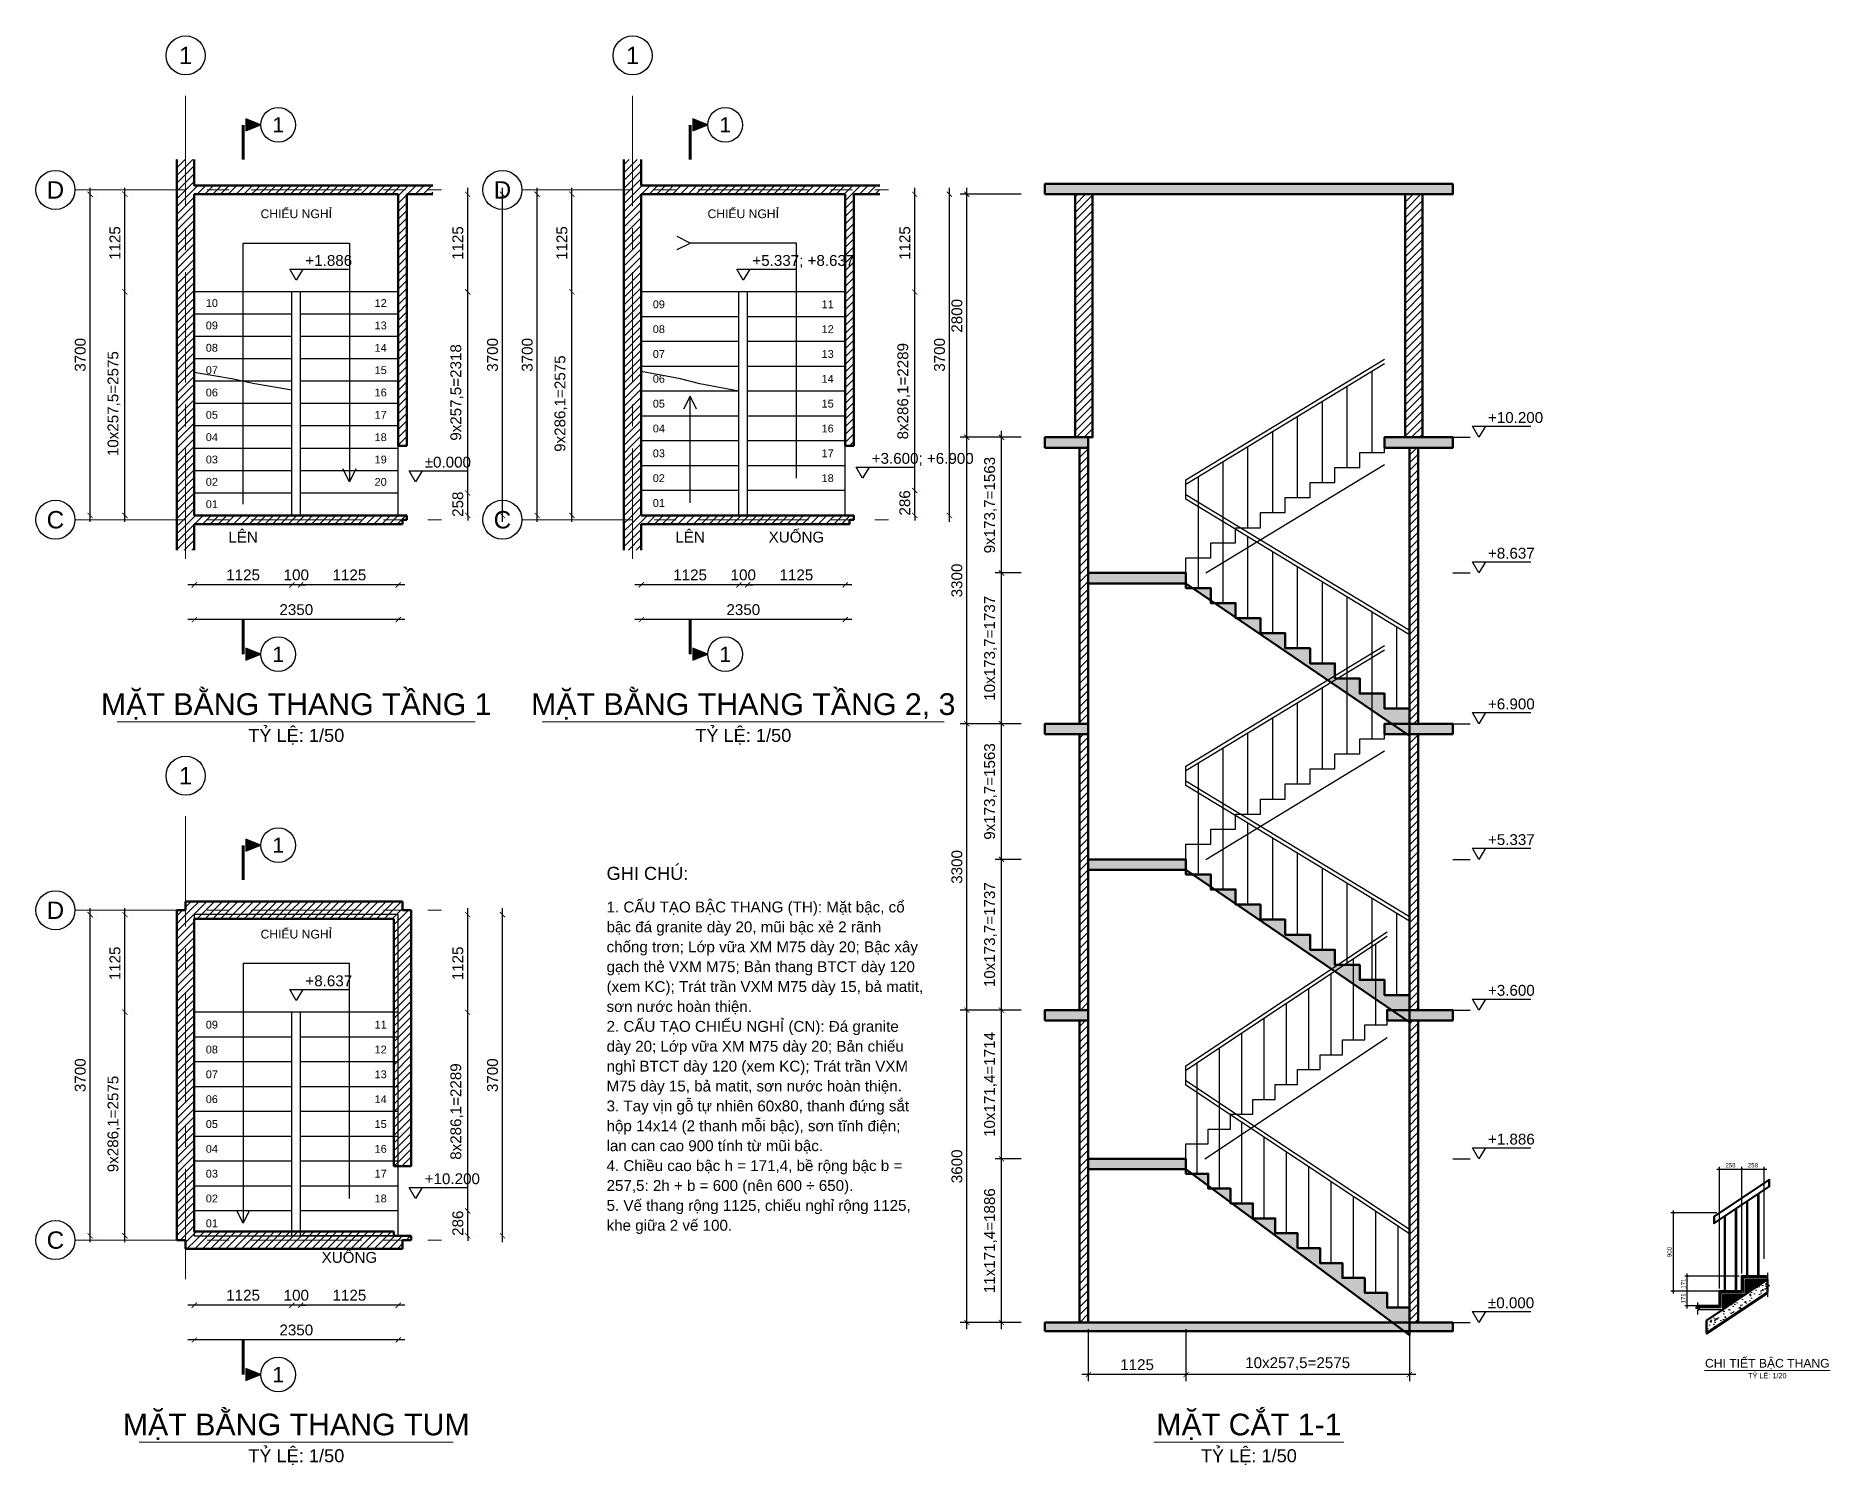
# Model space of a CAD drawing. Header units: millimetres. Extents: x -4035 to 257357, y -7136 to 22735.
# Drawn here: x 200447 to 221119, y -3170 to 13298 of the extents above; entities that cross this region are included whole.
import ezdxf
from ezdxf.enums import TextEntityAlignment as Align

# ---------------------------------------------------------------- set-up
doc = ezdxf.new("R2010")
doc.units = ezdxf.units.MM
doc.header["$LTSCALE"] = 40
doc.linetypes.add('CENTER', pattern=[50.8, 31.75, -6.35, 6.35, -6.35])
for name, color, linetype, lineweight in [('A-ANNO-DIMS', 1, 'Continuous', 18), ('A-ANNO-SYMB', 7, 'Continuous', 25), ('A-ANNO-TEXT', 7, 'Continuous', 18), ('A-DETL', 7, 'Continuous', 25), ('A-DETL-OTLN', 7, 'Continuous', 50), ('A-DETL-PATT', 8, 'Continuous', 9), ('A-ELEV', 7, 'Continuous', 25), ('A-FLOR-STRS', 6, 'Continuous', 25), ('A-SECT', 7, 'Continuous', 50), ('A-SECT-PATT', 8, 'Continuous', 9), ('A-WALL', 7, 'Continuous', 50), ('A-WALL-PATT', 8, 'Continuous', 9), ('S-GRID', 1, 'CENTER', 18), ('S-GRID-IDEN', 7, 'Continuous', 25)]:
    doc.layers.add(name, color=color, linetype=linetype, lineweight=lineweight)
doc.styles.add('MCP-ARIAL', font='arial.ttf')
doc.dimstyles.new('MCP-1-20', dxfattribs={"dimscale": 20, "dimtxt": 2.5, "dimasz": 1.2, "dimexe": 1.5, "dimexo": 1.5, "dimgap": 1, "dimtad": 1, "dimdec": 0, "dimdsep": 46, "dimtxsty": 'MCP-ARIAL', "dimblk": 'ARCHTICK', "dimblk1": 'ARCHTICK', "dimblk2": 'ARCHTICK', "dimcen": 0.09, "dimdle": 1.5, "dimclrd": 256, "dimclre": 256, "dimclrt": 256, "dimadec": 0, "dimazin": 0, "dimtfac": 1, "dimtdec": 4, "dimtix": 1, "dimtmove": 2, "dimatfit": 3, "dimfxl": 1, "dimtolj": 1, "dimtzin": 0, "dimarcsym": 0})
doc.dimstyles.new('MCP-1-50', dxfattribs={"dimscale": 50, "dimtxt": 2.5, "dimasz": 1.2, "dimexe": 1.5, "dimexo": 1.5, "dimgap": 1, "dimtad": 1, "dimdec": 0, "dimdsep": 46, "dimtxsty": 'MCP-ARIAL', "dimblk": 'ARCHTICK', "dimblk1": 'ARCHTICK', "dimblk2": 'ARCHTICK', "dimcen": 0.09, "dimdle": 1.5, "dimclrd": 256, "dimclre": 256, "dimclrt": 256, "dimadec": 0, "dimazin": 0, "dimtfac": 1, "dimtdec": 4, "dimtix": 1, "dimtmove": 2, "dimatfit": 3, "dimfxl": 1, "dimtolj": 1, "dimtzin": 0, "dimarcsym": 0})

msp = doc.modelspace()

# ---------------------------------------------------------------- texts
at = {"layer": 'A-ANNO-TEXT', "style": 'MCP-ARIAL'}
for s, height, p in [('CHIẾU NGHỈ', 100, (203446.51, 11248.492)), ('CHIẾU NGHỈ', 100, (208596.51, 11248.492)), ('10', 90, (202474.01, 10219.742)), ('12', 90, (204419.01, 10219.742)), ('09', 90, (207624.01, 10205.432)), ('11', 90, (209569.01, 10205.432)), ('09', 90, (202474.01, 9962.242)), ('13', 90, (204419.01, 9962.242)), ('08', 90, (207624.01, 9919.322)), ('12', 90, (209569.01, 9919.322)), ('08', 90, (202474.01, 9704.742)), ('14', 90, (204419.01, 9704.742)), ('07', 90, (207624.01, 9633.212)), ('13', 90, (209569.01, 9633.212)), ('07', 90, (202474.01, 9447.242)), ('15', 90, (204419.01, 9447.242)), ('06', 90, (207624.01, 9347.102)), ('14', 90, (209569.01, 9347.102)), ('06', 90, (202474.01, 9189.742)), ('16', 90, (204419.01, 9189.742)), ('05', 90, (207624.01, 9060.992)), ('15', 90, (209569.01, 9060.992)), ('05', 90, (202474.01, 8932.242)), ('17', 90, (204419.01, 8932.242)), ('04', 90, (202474.01, 8674.742)), ('18', 90, (204419.01, 8674.742)), ('04', 90, (207624.01, 8774.882)), ('16', 90, (209569.01, 8774.882)), ('03', 90, (207624.01, 8488.772)), ('17', 90, (209569.01, 8488.772)), ('03', 90, (202474.01, 8417.242)), ('19', 90, (204419.01, 8417.242)), ('02', 90, (202474.01, 8159.742)), ('20', 90, (204419.01, 8159.742)), ('02', 90, (207624.01, 8202.662)), ('18', 90, (209569.01, 8202.662)), ('01', 90, (202474.01, 7902.242)), ('01', 90, (207624.01, 7916.552)), ('LÊN', 125, (202834.01, 7523.492)), ('LÊN', 125, (207984.01, 7523.492)), ('XUỐNG', 125, (209209.01, 7523.492)), ('CHIẾU NGHỈ', 100, (203446.51, 2948.492)), ('09', 90, (202474.01, 1905.432)), ('11', 90, (204419.01, 1905.432)), ('08', 90, (202474.01, 1619.322)), ('12', 90, (204419.01, 1619.322)), ('07', 90, (202474.01, 1333.212)), ('13', 90, (204419.01, 1333.212)), ('06', 90, (202474.01, 1047.102)), ('14', 90, (204419.01, 1047.102)), ('05', 90, (202474.01, 760.992)), ('15', 90, (204419.01, 760.992)), ('04', 90, (202474.01, 474.882)), ('16', 90, (204419.01, 474.882)), ('03', 90, (202474.01, 188.772)), ('17', 90, (204419.01, 188.772)), ('02', 90, (202474.01, -97.338)), ('18', 90, (204419.01, -97.338)), ('01', 90, (202474.01, -383.448)), ('XUỐNG', 125, (204059.01, -776.508))]:
    msp.add_text(s, height=height, dxfattribs=at).set_placement(p, align=Align.MIDDLE_CENTER)
for s, height, p in [('MẶT BẰNG THANG TẦNG 1', 250, (203446.51, 5473.492)), ('MẶT BẰNG THANG TẦNG 2, 3', 250, (208596.51, 5473.492)), ('TỶ LỆ: 1/50', 150, (203446.51, 5163.492)), ('TỶ LỆ: 1/50', 150, (208596.51, 5163.492)), ('CHI TIẾT BẬC THANG', 100, (220395.095, -2045.762)), ('TỶ LỆ: 1/20', 60, (220395.095, -2169.762)), ('MẶT BẰNG THANG TUM', 250, (203446.51, -2826.508)), ('MẶT CẮT 1-1', 250, (214421.51, -2826.508)), ('TỶ LỆ: 1/50', 150, (203446.51, -3136.508)), ('TỶ LỆ: 1/50', 150, (214421.51, -3136.508))]:
    msp.add_text(s, height=height, dxfattribs=at).set_placement(p, align=Align.CENTER)
msp.add_text('GHI CHÚ:', height=150, dxfattribs=at).set_placement((207021.51, 3573.492))
at = {"layer": 'A-ANNO-TEXT', "insert": (207021.51, 3323.492), "char_height": 125, "width": 3650, "attachment_point": 1, "line_spacing_factor": 1.1, "style": 'MCP-ARIAL'}
msp.add_mtext('1. CẤU TẠO BẬC THANG (TH): Mặt bậc, cổ bậc đá granite dày 20, mũi bậc xẻ 2 rãnh chống trơn; Lớp vữa XM M75 dày 20; Bậc xây gạch thẻ VXM M75; Bản thang BTCT dày 120 (xem KC); Trát trần VXM M75 dày 15, bả matit, sơn nước hoàn thiện.\\P2. CẤU TẠO CHIẾU NGHỈ (CN): Đá granite dày 20; Lớp vữa XM M75 dày 20; Bản chiếu nghỉ BTCT dày 120 (xem KC); Trát trần VXM M75 dày 15, bả matit, sơn nước hoàn thiện.\\P3. Tay vịn gỗ tự nhiên 60x80, thanh đứng sắt hộp 14x14 (2 thanh mỗi bậc), sơn tĩnh điện; lan can cao 900 tính từ mũi bậc.\\P4. Chiều cao bậc h = 171,4, bề rộng bậc b = 257,5: 2h + b = 600 (nên 600 ÷ 650).\\P5. Vế thang rộng 1125, chiếu nghỉ rộng 1125, khe giữa 2 vế 100.', dxfattribs=at)

# ---------------------------------------------------------------- blocks, each defined once
blk = doc.blocks.new('_ArchTick')
at = {"color": 0, "linetype": 'ByBlock', "const_width": 0.15}
blk.add_lwpolyline([(-0.5, -0.5), (0.5, 0.5)], dxfattribs=at)
blk = doc.blocks.new('*D245')
at = {"layer": 'A-ANNO-DIMS', "lineweight": -2, "transparency": 16777216}
for p, q in [((201472, 7698), (201472, 10423)), ((201547, 10348), (201547, 10348)), ((201547, 7773), (201547, 7773))]:
    blk.add_line(p, q, dxfattribs=at)
at = {"layer": 'Defpoints', "color": 0, "transparency": 16777216}
for p in [(201472, 10348), (201472, 10348), (201472, 7773)]:
    blk.add_point(p, dxfattribs=at)
at = {"layer": 'A-ANNO-DIMS', "lineweight": -2, "transparency": 16777216, "xscale": 60, "yscale": 60, "zscale": 60}
for p, rotation in [((201472, 10348), 90), ((201472, 7773), 270)]:
    blk.add_blockref('_ArchTick', p, dxfattribs=dict(at, rotation=rotation))
at = {"layer": 'A-ANNO-DIMS', "transparency": 16777216, "insert": (201346, 9061), "char_height": 125, "attachment_point": 5, "rotation": 90, "style": 'MCP-ARIAL'}
blk.add_mtext('\\A1;10x257,5=2575', dxfattribs=at)
blk = doc.blocks.new('*D246')
at = {"layer": 'A-ANNO-DIMS', "lineweight": -2, "transparency": 16777216}
for p, q in [((201472, 10273), (201472, 11548)), ((201547, 11473), (201547, 11473)), ((201547, 10348), (201547, 10348))]:
    blk.add_line(p, q, dxfattribs=at)
at = {"layer": 'Defpoints', "color": 0, "transparency": 16777216}
for p in [(201472, 11473), (201472, 11473), (201472, 10348)]:
    blk.add_point(p, dxfattribs=at)
at = {"layer": 'A-ANNO-DIMS', "lineweight": -2, "transparency": 16777216, "xscale": 60, "yscale": 60, "zscale": 60}
for p, rotation in [((201472, 11473), 90), ((201472, 10348), 270)]:
    blk.add_blockref('_ArchTick', p, dxfattribs=dict(at, rotation=rotation))
at = {"layer": 'A-ANNO-DIMS', "transparency": 16777216, "insert": (201358, 10911), "char_height": 125, "attachment_point": 5, "rotation": 90, "style": 'MCP-ARIAL'}
blk.add_mtext('\\A1;1125', dxfattribs=at)
blk = doc.blocks.new('*D247')
at = {"layer": 'A-ANNO-DIMS', "lineweight": -2, "transparency": 16777216}
for p, q in [((201072, 7698), (201072, 11548)), ((201147, 11473), (201147, 11473)), ((201147, 7773), (201147, 7773))]:
    blk.add_line(p, q, dxfattribs=at)
at = {"layer": 'Defpoints', "color": 0, "transparency": 16777216}
for p in [(201072, 11473), (201072, 11473), (201072, 7773)]:
    blk.add_point(p, dxfattribs=at)
at = {"layer": 'A-ANNO-DIMS', "lineweight": -2, "transparency": 16777216, "xscale": 60, "yscale": 60, "zscale": 60}
for p, rotation in [((201072, 11473), 90), ((201072, 7773), 270)]:
    blk.add_blockref('_ArchTick', p, dxfattribs=dict(at, rotation=rotation))
at = {"layer": 'A-ANNO-DIMS', "transparency": 16777216, "insert": (200958, 9623), "char_height": 125, "attachment_point": 5, "rotation": 90, "style": 'MCP-ARIAL'}
blk.add_mtext('\\A1;3700', dxfattribs=at)
blk = doc.blocks.new('*D248')
at = {"layer": 'A-ANNO-DIMS', "lineweight": -2, "transparency": 16777216}
for p, q in [((205422, 8031), (205422, 8091)), ((205422, 7773), (205422, 8031)), ((205497, 8031), (205497, 8031)), ((205422, 7773), (205422, 7713)), ((205497, 7773), (205497, 7773))]:
    blk.add_line(p, q, dxfattribs=at)
at = {"layer": 'Defpoints', "color": 0, "transparency": 16777216}
for p in [(205422, 8031), (205422, 8031), (205422, 7773)]:
    blk.add_point(p, dxfattribs=at)
at = {"layer": 'A-ANNO-DIMS', "lineweight": -2, "transparency": 16777216, "xscale": 60, "yscale": 60, "zscale": 60}
for p, rotation in [((205422, 8031), 270), ((205422, 7773), 90)]:
    blk.add_blockref('_ArchTick', p, dxfattribs=dict(at, rotation=rotation))
at = {"layer": 'A-ANNO-DIMS', "transparency": 16777216, "insert": (205308, 7902), "char_height": 125, "attachment_point": 5, "rotation": 90, "style": 'MCP-ARIAL'}
blk.add_mtext('\\A1;258', dxfattribs=at)
blk = doc.blocks.new('*D249')
at = {"layer": 'A-ANNO-DIMS', "lineweight": -2, "transparency": 16777216}
for p, q in [((205422, 7956), (205422, 10423)), ((205497, 10348), (205497, 10348)), ((205497, 8031), (205497, 8031))]:
    blk.add_line(p, q, dxfattribs=at)
at = {"layer": 'Defpoints', "color": 0, "transparency": 16777216}
for p in [(205422, 10348), (205422, 10348), (205422, 8031)]:
    blk.add_point(p, dxfattribs=at)
at = {"layer": 'A-ANNO-DIMS', "lineweight": -2, "transparency": 16777216, "xscale": 60, "yscale": 60, "zscale": 60}
for p, rotation in [((205422, 10348), 90), ((205422, 8031), 270)]:
    blk.add_blockref('_ArchTick', p, dxfattribs=dict(at, rotation=rotation))
at = {"layer": 'A-ANNO-DIMS', "transparency": 16777216, "insert": (205296, 9190), "char_height": 125, "attachment_point": 5, "rotation": 90, "style": 'MCP-ARIAL'}
blk.add_mtext('\\A1;9x257,5=2318', dxfattribs=at)
blk = doc.blocks.new('*D250')
at = {"layer": 'A-ANNO-DIMS', "lineweight": -2, "transparency": 16777216}
for p, q in [((205422, 10273), (205422, 11548)), ((205497, 11473), (205497, 11473)), ((205497, 10348), (205497, 10348))]:
    blk.add_line(p, q, dxfattribs=at)
at = {"layer": 'Defpoints', "color": 0, "transparency": 16777216}
for p in [(205422, 11473), (205422, 11473), (205422, 10348)]:
    blk.add_point(p, dxfattribs=at)
at = {"layer": 'A-ANNO-DIMS', "lineweight": -2, "transparency": 16777216, "xscale": 60, "yscale": 60, "zscale": 60}
for p, rotation in [((205422, 11473), 90), ((205422, 10348), 270)]:
    blk.add_blockref('_ArchTick', p, dxfattribs=dict(at, rotation=rotation))
at = {"layer": 'A-ANNO-DIMS', "transparency": 16777216, "insert": (205308, 10911), "char_height": 125, "attachment_point": 5, "rotation": 90, "style": 'MCP-ARIAL'}
blk.add_mtext('\\A1;1125', dxfattribs=at)
blk = doc.blocks.new('*D251')
at = {"layer": 'A-ANNO-DIMS', "lineweight": -2, "transparency": 16777216}
for p, q in [((205822, 7698), (205822, 11548)), ((205897, 11473), (205897, 11473)), ((205897, 7773), (205897, 7773))]:
    blk.add_line(p, q, dxfattribs=at)
at = {"layer": 'Defpoints', "color": 0, "transparency": 16777216}
for p in [(205822, 11473), (205822, 11473), (205822, 7773)]:
    blk.add_point(p, dxfattribs=at)
at = {"layer": 'A-ANNO-DIMS', "lineweight": -2, "transparency": 16777216, "xscale": 60, "yscale": 60, "zscale": 60}
for p, rotation in [((205822, 11473), 90), ((205822, 7773), 270)]:
    blk.add_blockref('_ArchTick', p, dxfattribs=dict(at, rotation=rotation))
at = {"layer": 'A-ANNO-DIMS', "transparency": 16777216, "insert": (205708, 9623), "char_height": 125, "attachment_point": 5, "rotation": 90, "style": 'MCP-ARIAL'}
blk.add_mtext('\\A1;3700', dxfattribs=at)
blk = doc.blocks.new('*D252')
at = {"layer": 'A-ANNO-DIMS', "lineweight": -2, "transparency": 16777216}
blk.add_line((204697, 6973), (203422, 6973), dxfattribs=at)
at = {"layer": 'Defpoints', "color": 0, "transparency": 16777216}
for p in [(203497, 6973), (203497, 6973), (204622, 6973)]:
    blk.add_point(p, dxfattribs=at)
at = {"layer": 'A-ANNO-DIMS', "lineweight": -2, "transparency": 16777216, "xscale": 60, "yscale": 60, "zscale": 60, "rotation": 180}
blk.add_blockref('_ArchTick', (203497, 6973), dxfattribs=at)
at = {"layer": 'A-ANNO-DIMS', "lineweight": -2, "transparency": 16777216, "xscale": 60, "yscale": 60, "zscale": 60}
blk.add_blockref('_ArchTick', (204622, 6973), dxfattribs=at)
at = {"layer": 'A-ANNO-DIMS', "transparency": 16777216, "insert": (204059, 7087), "char_height": 125, "attachment_point": 5, "style": 'MCP-ARIAL'}
blk.add_mtext('\\A1;1125', dxfattribs=at)
blk = doc.blocks.new('*D253')
at = {"layer": 'A-ANNO-DIMS', "lineweight": -2, "transparency": 16777216}
for p, q in [((203397, 6973), (203337, 6973)), ((203497, 6973), (203397, 6973)), ((203497, 6973), (203557, 6973))]:
    blk.add_line(p, q, dxfattribs=at)
at = {"layer": 'Defpoints', "color": 0, "transparency": 16777216}
for p in [(203397, 6973), (203397, 6973), (203497, 6973)]:
    blk.add_point(p, dxfattribs=at)
at = {"layer": 'A-ANNO-DIMS', "lineweight": -2, "transparency": 16777216, "xscale": 60, "yscale": 60, "zscale": 60}
blk.add_blockref('_ArchTick', (203397, 6973), dxfattribs=at)
at = {"layer": 'A-ANNO-DIMS', "lineweight": -2, "transparency": 16777216, "xscale": 60, "yscale": 60, "zscale": 60, "rotation": 180}
blk.add_blockref('_ArchTick', (203497, 6973), dxfattribs=at)
at = {"layer": 'A-ANNO-DIMS', "transparency": 16777216, "insert": (203447, 7087), "char_height": 125, "attachment_point": 5, "style": 'MCP-ARIAL'}
blk.add_mtext('\\A1;100', dxfattribs=at)
blk = doc.blocks.new('*D254')
at = {"layer": 'A-ANNO-DIMS', "lineweight": -2, "transparency": 16777216}
blk.add_line((203472, 6973), (202197, 6973), dxfattribs=at)
at = {"layer": 'Defpoints', "color": 0, "transparency": 16777216}
for p in [(202272, 6973), (202272, 6973), (203397, 6973)]:
    blk.add_point(p, dxfattribs=at)
at = {"layer": 'A-ANNO-DIMS', "lineweight": -2, "transparency": 16777216, "xscale": 60, "yscale": 60, "zscale": 60, "rotation": 180}
blk.add_blockref('_ArchTick', (202272, 6973), dxfattribs=at)
at = {"layer": 'A-ANNO-DIMS', "lineweight": -2, "transparency": 16777216, "xscale": 60, "yscale": 60, "zscale": 60}
blk.add_blockref('_ArchTick', (203397, 6973), dxfattribs=at)
at = {"layer": 'A-ANNO-DIMS', "transparency": 16777216, "insert": (202834, 7087), "char_height": 125, "attachment_point": 5, "style": 'MCP-ARIAL'}
blk.add_mtext('\\A1;1125', dxfattribs=at)
blk = doc.blocks.new('*D255')
at = {"layer": 'A-ANNO-DIMS', "lineweight": -2, "transparency": 16777216}
blk.add_line((204697, 6573), (202197, 6573), dxfattribs=at)
at = {"layer": 'Defpoints', "color": 0, "transparency": 16777216}
for p in [(202272, 6573), (202272, 6573), (204622, 6573)]:
    blk.add_point(p, dxfattribs=at)
at = {"layer": 'A-ANNO-DIMS', "lineweight": -2, "transparency": 16777216, "xscale": 60, "yscale": 60, "zscale": 60, "rotation": 180}
blk.add_blockref('_ArchTick', (202272, 6573), dxfattribs=at)
at = {"layer": 'A-ANNO-DIMS', "lineweight": -2, "transparency": 16777216, "xscale": 60, "yscale": 60, "zscale": 60}
blk.add_blockref('_ArchTick', (204622, 6573), dxfattribs=at)
at = {"layer": 'A-ANNO-DIMS', "transparency": 16777216, "insert": (203447, 6687), "char_height": 125, "attachment_point": 5, "style": 'MCP-ARIAL'}
blk.add_mtext('\\A1;2350', dxfattribs=at)
blk = doc.blocks.new('MCP_COTE')
blk.add_line((-1.5, 2.55), (12, 2.55))
blk.add_lwpolyline([(0, 0), (-1.5, 2.55), (1.5, 2.55)], close=True)
at = {"style": 'MCP-ARIAL'}
blk.add_attdef('COTE', (2.1, 3.3), '', height=2.5, dxfattribs=at)
blk = doc.blocks.new('MCP_TRUC')
blk.add_circle((0, 0), 4.5)
at = {"style": 'MCP-ARIAL'}
blk.add_attdef('SO', text='', height=4, dxfattribs=at).set_placement((0, 0), align=Align.MIDDLE_CENTER)
blk = doc.blocks.new('MCP_MUI_TEN')
blk.add_hatch(color=256).paths.add_polyline_path([(3.5, 0), (0, 1.4), (0, -1.4)], flags=16)
blk.add_lwpolyline([(3.5, 0), (0, 1.4), (0, -1.4)], close=True)
blk = doc.blocks.new('MCP_MAT_CAT')
blk.add_circle((0, 0), 4)
at = {"style": 'MCP-ARIAL'}
blk.add_attdef('TEN', text='', height=3.5, dxfattribs=at).set_placement((0, 0), align=Align.MIDDLE_CENTER)
blk = doc.blocks.new('*D256')
at = {"layer": 'A-ANNO-DIMS', "lineweight": -2, "transparency": 16777216}
for p, q in [((206622, 7698), (206622, 10423)), ((206697, 10348), (206697, 10348)), ((206697, 7773), (206697, 7773))]:
    blk.add_line(p, q, dxfattribs=at)
at = {"layer": 'Defpoints', "color": 0, "transparency": 16777216}
for p in [(206622, 10348), (206622, 10348), (206622, 7773)]:
    blk.add_point(p, dxfattribs=at)
at = {"layer": 'A-ANNO-DIMS', "lineweight": -2, "transparency": 16777216, "xscale": 60, "yscale": 60, "zscale": 60}
for p, rotation in [((206622, 10348), 90), ((206622, 7773), 270)]:
    blk.add_blockref('_ArchTick', p, dxfattribs=dict(at, rotation=rotation))
at = {"layer": 'A-ANNO-DIMS', "transparency": 16777216, "insert": (206496, 9061), "char_height": 125, "attachment_point": 5, "rotation": 90, "style": 'MCP-ARIAL'}
blk.add_mtext('\\A1;9x286,1=2575', dxfattribs=at)
blk = doc.blocks.new('*D257')
at = {"layer": 'A-ANNO-DIMS', "lineweight": -2, "transparency": 16777216}
for p, q in [((206622, 10273), (206622, 11548)), ((206697, 11473), (206697, 11473)), ((206697, 10348), (206697, 10348))]:
    blk.add_line(p, q, dxfattribs=at)
at = {"layer": 'Defpoints', "color": 0, "transparency": 16777216}
for p in [(206622, 11473), (206622, 11473), (206622, 10348)]:
    blk.add_point(p, dxfattribs=at)
at = {"layer": 'A-ANNO-DIMS', "lineweight": -2, "transparency": 16777216, "xscale": 60, "yscale": 60, "zscale": 60}
for p, rotation in [((206622, 11473), 90), ((206622, 10348), 270)]:
    blk.add_blockref('_ArchTick', p, dxfattribs=dict(at, rotation=rotation))
at = {"layer": 'A-ANNO-DIMS', "transparency": 16777216, "insert": (206508, 10911), "char_height": 125, "attachment_point": 5, "rotation": 90, "style": 'MCP-ARIAL'}
blk.add_mtext('\\A1;1125', dxfattribs=at)
blk = doc.blocks.new('*D258')
at = {"layer": 'A-ANNO-DIMS', "lineweight": -2, "transparency": 16777216}
for p, q in [((206222, 7698), (206222, 11548)), ((206297, 11473), (206297, 11473)), ((206297, 7773), (206297, 7773))]:
    blk.add_line(p, q, dxfattribs=at)
at = {"layer": 'Defpoints', "color": 0, "transparency": 16777216}
for p in [(206222, 11473), (206222, 11473), (206222, 7773)]:
    blk.add_point(p, dxfattribs=at)
at = {"layer": 'A-ANNO-DIMS', "lineweight": -2, "transparency": 16777216, "xscale": 60, "yscale": 60, "zscale": 60}
for p, rotation in [((206222, 11473), 90), ((206222, 7773), 270)]:
    blk.add_blockref('_ArchTick', p, dxfattribs=dict(at, rotation=rotation))
at = {"layer": 'A-ANNO-DIMS', "transparency": 16777216, "insert": (206108, 9623), "char_height": 125, "attachment_point": 5, "rotation": 90, "style": 'MCP-ARIAL'}
blk.add_mtext('\\A1;3700', dxfattribs=at)
blk = doc.blocks.new('*D259')
at = {"layer": 'A-ANNO-DIMS', "lineweight": -2, "transparency": 16777216}
for p, q in [((210572, 8060), (210572, 8120)), ((210572, 7773), (210572, 8060)), ((210647, 8060), (210647, 8060)), ((210572, 7773), (210572, 7713)), ((210647, 7773), (210647, 7773))]:
    blk.add_line(p, q, dxfattribs=at)
at = {"layer": 'Defpoints', "color": 0, "transparency": 16777216}
for p in [(210572, 8060), (210572, 8060), (210572, 7773)]:
    blk.add_point(p, dxfattribs=at)
at = {"layer": 'A-ANNO-DIMS', "lineweight": -2, "transparency": 16777216, "xscale": 60, "yscale": 60, "zscale": 60}
for p, rotation in [((210572, 8060), 270), ((210572, 7773), 90)]:
    blk.add_blockref('_ArchTick', p, dxfattribs=dict(at, rotation=rotation))
at = {"layer": 'A-ANNO-DIMS', "transparency": 16777216, "insert": (210458, 7917), "char_height": 125, "attachment_point": 5, "rotation": 90, "style": 'MCP-ARIAL'}
blk.add_mtext('\\A1;286', dxfattribs=at)
blk = doc.blocks.new('*D260')
at = {"layer": 'A-ANNO-DIMS', "lineweight": -2, "transparency": 16777216}
for p, q in [((210572, 7985), (210572, 10423)), ((210647, 10348), (210647, 10348)), ((210647, 8060), (210647, 8060))]:
    blk.add_line(p, q, dxfattribs=at)
at = {"layer": 'Defpoints', "color": 0, "transparency": 16777216}
for p in [(210572, 10348), (210572, 10348), (210572, 8060)]:
    blk.add_point(p, dxfattribs=at)
at = {"layer": 'A-ANNO-DIMS', "lineweight": -2, "transparency": 16777216, "xscale": 60, "yscale": 60, "zscale": 60}
for p, rotation in [((210572, 10348), 90), ((210572, 8060), 270)]:
    blk.add_blockref('_ArchTick', p, dxfattribs=dict(at, rotation=rotation))
at = {"layer": 'A-ANNO-DIMS', "transparency": 16777216, "insert": (210446, 9204), "char_height": 125, "attachment_point": 5, "rotation": 90, "style": 'MCP-ARIAL'}
blk.add_mtext('\\A1;8x286,1=2289', dxfattribs=at)
blk = doc.blocks.new('*D261')
at = {"layer": 'A-ANNO-DIMS', "lineweight": -2, "transparency": 16777216}
for p, q in [((210572, 10273), (210572, 11548)), ((210647, 11473), (210647, 11473)), ((210647, 10348), (210647, 10348))]:
    blk.add_line(p, q, dxfattribs=at)
at = {"layer": 'Defpoints', "color": 0, "transparency": 16777216}
for p in [(210572, 11473), (210572, 11473), (210572, 10348)]:
    blk.add_point(p, dxfattribs=at)
at = {"layer": 'A-ANNO-DIMS', "lineweight": -2, "transparency": 16777216, "xscale": 60, "yscale": 60, "zscale": 60}
for p, rotation in [((210572, 11473), 90), ((210572, 10348), 270)]:
    blk.add_blockref('_ArchTick', p, dxfattribs=dict(at, rotation=rotation))
at = {"layer": 'A-ANNO-DIMS', "transparency": 16777216, "insert": (210458, 10911), "char_height": 125, "attachment_point": 5, "rotation": 90, "style": 'MCP-ARIAL'}
blk.add_mtext('\\A1;1125', dxfattribs=at)
blk = doc.blocks.new('*D262')
at = {"layer": 'A-ANNO-DIMS', "lineweight": -2, "transparency": 16777216}
for p, q in [((210972, 7698), (210972, 11548)), ((211047, 11473), (211047, 11473)), ((211047, 7773), (211047, 7773))]:
    blk.add_line(p, q, dxfattribs=at)
at = {"layer": 'Defpoints', "color": 0, "transparency": 16777216}
for p in [(210972, 11473), (210972, 11473), (210972, 7773)]:
    blk.add_point(p, dxfattribs=at)
at = {"layer": 'A-ANNO-DIMS', "lineweight": -2, "transparency": 16777216, "xscale": 60, "yscale": 60, "zscale": 60}
for p, rotation in [((210972, 11473), 90), ((210972, 7773), 270)]:
    blk.add_blockref('_ArchTick', p, dxfattribs=dict(at, rotation=rotation))
at = {"layer": 'A-ANNO-DIMS', "transparency": 16777216, "insert": (210858, 9623), "char_height": 125, "attachment_point": 5, "rotation": 90, "style": 'MCP-ARIAL'}
blk.add_mtext('\\A1;3700', dxfattribs=at)
blk = doc.blocks.new('*D263')
at = {"layer": 'A-ANNO-DIMS', "lineweight": -2, "transparency": 16777216}
blk.add_line((209847, 6973), (208572, 6973), dxfattribs=at)
at = {"layer": 'Defpoints', "color": 0, "transparency": 16777216}
for p in [(208647, 6973), (208647, 6973), (209772, 6973)]:
    blk.add_point(p, dxfattribs=at)
at = {"layer": 'A-ANNO-DIMS', "lineweight": -2, "transparency": 16777216, "xscale": 60, "yscale": 60, "zscale": 60, "rotation": 180}
blk.add_blockref('_ArchTick', (208647, 6973), dxfattribs=at)
at = {"layer": 'A-ANNO-DIMS', "lineweight": -2, "transparency": 16777216, "xscale": 60, "yscale": 60, "zscale": 60}
blk.add_blockref('_ArchTick', (209772, 6973), dxfattribs=at)
at = {"layer": 'A-ANNO-DIMS', "transparency": 16777216, "insert": (209209, 7087), "char_height": 125, "attachment_point": 5, "style": 'MCP-ARIAL'}
blk.add_mtext('\\A1;1125', dxfattribs=at)
blk = doc.blocks.new('*D264')
at = {"layer": 'A-ANNO-DIMS', "lineweight": -2, "transparency": 16777216}
for p, q in [((208547, 6973), (208487, 6973)), ((208647, 6973), (208547, 6973)), ((208647, 6973), (208707, 6973))]:
    blk.add_line(p, q, dxfattribs=at)
at = {"layer": 'Defpoints', "color": 0, "transparency": 16777216}
for p in [(208547, 6973), (208547, 6973), (208647, 6973)]:
    blk.add_point(p, dxfattribs=at)
at = {"layer": 'A-ANNO-DIMS', "lineweight": -2, "transparency": 16777216, "xscale": 60, "yscale": 60, "zscale": 60}
blk.add_blockref('_ArchTick', (208547, 6973), dxfattribs=at)
at = {"layer": 'A-ANNO-DIMS', "lineweight": -2, "transparency": 16777216, "xscale": 60, "yscale": 60, "zscale": 60, "rotation": 180}
blk.add_blockref('_ArchTick', (208647, 6973), dxfattribs=at)
at = {"layer": 'A-ANNO-DIMS', "transparency": 16777216, "insert": (208597, 7087), "char_height": 125, "attachment_point": 5, "style": 'MCP-ARIAL'}
blk.add_mtext('\\A1;100', dxfattribs=at)
blk = doc.blocks.new('*D265')
at = {"layer": 'A-ANNO-DIMS', "lineweight": -2, "transparency": 16777216}
blk.add_line((208622, 6973), (207347, 6973), dxfattribs=at)
at = {"layer": 'Defpoints', "color": 0, "transparency": 16777216}
for p in [(207422, 6973), (207422, 6973), (208547, 6973)]:
    blk.add_point(p, dxfattribs=at)
at = {"layer": 'A-ANNO-DIMS', "lineweight": -2, "transparency": 16777216, "xscale": 60, "yscale": 60, "zscale": 60, "rotation": 180}
blk.add_blockref('_ArchTick', (207422, 6973), dxfattribs=at)
at = {"layer": 'A-ANNO-DIMS', "lineweight": -2, "transparency": 16777216, "xscale": 60, "yscale": 60, "zscale": 60}
blk.add_blockref('_ArchTick', (208547, 6973), dxfattribs=at)
at = {"layer": 'A-ANNO-DIMS', "transparency": 16777216, "insert": (207984, 7087), "char_height": 125, "attachment_point": 5, "style": 'MCP-ARIAL'}
blk.add_mtext('\\A1;1125', dxfattribs=at)
blk = doc.blocks.new('*D266')
at = {"layer": 'A-ANNO-DIMS', "lineweight": -2, "transparency": 16777216}
blk.add_line((209847, 6573), (207347, 6573), dxfattribs=at)
at = {"layer": 'Defpoints', "color": 0, "transparency": 16777216}
for p in [(207422, 6573), (207422, 6573), (209772, 6573)]:
    blk.add_point(p, dxfattribs=at)
at = {"layer": 'A-ANNO-DIMS', "lineweight": -2, "transparency": 16777216, "xscale": 60, "yscale": 60, "zscale": 60, "rotation": 180}
blk.add_blockref('_ArchTick', (207422, 6573), dxfattribs=at)
at = {"layer": 'A-ANNO-DIMS', "lineweight": -2, "transparency": 16777216, "xscale": 60, "yscale": 60, "zscale": 60}
blk.add_blockref('_ArchTick', (209772, 6573), dxfattribs=at)
at = {"layer": 'A-ANNO-DIMS', "transparency": 16777216, "insert": (208597, 6687), "char_height": 125, "attachment_point": 5, "style": 'MCP-ARIAL'}
blk.add_mtext('\\A1;2350', dxfattribs=at)
blk = doc.blocks.new('*D267')
at = {"layer": 'A-ANNO-DIMS', "lineweight": -2, "transparency": 16777216}
for p, q in [((201472, -602), (201472, 2123)), ((201547, 2048), (201547, 2048)), ((201547, -527), (201547, -527))]:
    blk.add_line(p, q, dxfattribs=at)
at = {"layer": 'Defpoints', "color": 0, "transparency": 16777216}
for p in [(201472, 2048), (201472, 2048), (201472, -527)]:
    blk.add_point(p, dxfattribs=at)
at = {"layer": 'A-ANNO-DIMS', "lineweight": -2, "transparency": 16777216, "xscale": 60, "yscale": 60, "zscale": 60}
for p, rotation in [((201472, 2048), 90), ((201472, -527), 270)]:
    blk.add_blockref('_ArchTick', p, dxfattribs=dict(at, rotation=rotation))
at = {"layer": 'A-ANNO-DIMS', "transparency": 16777216, "insert": (201346, 761), "char_height": 125, "attachment_point": 5, "rotation": 90, "style": 'MCP-ARIAL'}
blk.add_mtext('\\A1;9x286,1=2575', dxfattribs=at)
blk = doc.blocks.new('*D268')
at = {"layer": 'A-ANNO-DIMS', "lineweight": -2, "transparency": 16777216}
for p, q in [((201472, 1973), (201472, 3248)), ((201547, 3173), (201547, 3173)), ((201547, 2048), (201547, 2048))]:
    blk.add_line(p, q, dxfattribs=at)
at = {"layer": 'Defpoints', "color": 0, "transparency": 16777216}
for p in [(201472, 3173), (201472, 3173), (201472, 2048)]:
    blk.add_point(p, dxfattribs=at)
at = {"layer": 'A-ANNO-DIMS', "lineweight": -2, "transparency": 16777216, "xscale": 60, "yscale": 60, "zscale": 60}
for p, rotation in [((201472, 3173), 90), ((201472, 2048), 270)]:
    blk.add_blockref('_ArchTick', p, dxfattribs=dict(at, rotation=rotation))
at = {"layer": 'A-ANNO-DIMS', "transparency": 16777216, "insert": (201358, 2611), "char_height": 125, "attachment_point": 5, "rotation": 90, "style": 'MCP-ARIAL'}
blk.add_mtext('\\A1;1125', dxfattribs=at)
blk = doc.blocks.new('*D269')
at = {"layer": 'A-ANNO-DIMS', "lineweight": -2, "transparency": 16777216}
for p, q in [((201072, -602), (201072, 3248)), ((201147, 3173), (201147, 3173)), ((201147, -527), (201147, -527))]:
    blk.add_line(p, q, dxfattribs=at)
at = {"layer": 'Defpoints', "color": 0, "transparency": 16777216}
for p in [(201072, 3173), (201072, 3173), (201072, -527)]:
    blk.add_point(p, dxfattribs=at)
at = {"layer": 'A-ANNO-DIMS', "lineweight": -2, "transparency": 16777216, "xscale": 60, "yscale": 60, "zscale": 60}
for p, rotation in [((201072, 3173), 90), ((201072, -527), 270)]:
    blk.add_blockref('_ArchTick', p, dxfattribs=dict(at, rotation=rotation))
at = {"layer": 'A-ANNO-DIMS', "transparency": 16777216, "insert": (200958, 1323), "char_height": 125, "attachment_point": 5, "rotation": 90, "style": 'MCP-ARIAL'}
blk.add_mtext('\\A1;3700', dxfattribs=at)
blk = doc.blocks.new('*D270')
at = {"layer": 'A-ANNO-DIMS', "lineweight": -2, "transparency": 16777216}
for p, q in [((205422, -240), (205422, -180)), ((205422, -527), (205422, -240)), ((205497, -240), (205497, -240)), ((205422, -527), (205422, -587)), ((205497, -527), (205497, -527))]:
    blk.add_line(p, q, dxfattribs=at)
at = {"layer": 'Defpoints', "color": 0, "transparency": 16777216}
for p in [(205422, -240), (205422, -240), (205422, -527)]:
    blk.add_point(p, dxfattribs=at)
at = {"layer": 'A-ANNO-DIMS', "lineweight": -2, "transparency": 16777216, "xscale": 60, "yscale": 60, "zscale": 60}
for p, rotation in [((205422, -240), 270), ((205422, -527), 90)]:
    blk.add_blockref('_ArchTick', p, dxfattribs=dict(at, rotation=rotation))
at = {"layer": 'A-ANNO-DIMS', "transparency": 16777216, "insert": (205308, -383), "char_height": 125, "attachment_point": 5, "rotation": 90, "style": 'MCP-ARIAL'}
blk.add_mtext('\\A1;286', dxfattribs=at)
blk = doc.blocks.new('*D271')
at = {"layer": 'A-ANNO-DIMS', "lineweight": -2, "transparency": 16777216}
for p, q in [((205422, -315), (205422, 2123)), ((205497, 2048), (205497, 2048)), ((205497, -240), (205497, -240))]:
    blk.add_line(p, q, dxfattribs=at)
at = {"layer": 'Defpoints', "color": 0, "transparency": 16777216}
for p in [(205422, 2048), (205422, 2048), (205422, -240)]:
    blk.add_point(p, dxfattribs=at)
at = {"layer": 'A-ANNO-DIMS', "lineweight": -2, "transparency": 16777216, "xscale": 60, "yscale": 60, "zscale": 60}
for p, rotation in [((205422, 2048), 90), ((205422, -240), 270)]:
    blk.add_blockref('_ArchTick', p, dxfattribs=dict(at, rotation=rotation))
at = {"layer": 'A-ANNO-DIMS', "transparency": 16777216, "insert": (205296, 904), "char_height": 125, "attachment_point": 5, "rotation": 90, "style": 'MCP-ARIAL'}
blk.add_mtext('\\A1;8x286,1=2289', dxfattribs=at)
blk = doc.blocks.new('*D272')
at = {"layer": 'A-ANNO-DIMS', "lineweight": -2, "transparency": 16777216}
for p, q in [((205422, 1973), (205422, 3248)), ((205497, 3173), (205497, 3173)), ((205497, 2048), (205497, 2048))]:
    blk.add_line(p, q, dxfattribs=at)
at = {"layer": 'Defpoints', "color": 0, "transparency": 16777216}
for p in [(205422, 3173), (205422, 3173), (205422, 2048)]:
    blk.add_point(p, dxfattribs=at)
at = {"layer": 'A-ANNO-DIMS', "lineweight": -2, "transparency": 16777216, "xscale": 60, "yscale": 60, "zscale": 60}
for p, rotation in [((205422, 3173), 90), ((205422, 2048), 270)]:
    blk.add_blockref('_ArchTick', p, dxfattribs=dict(at, rotation=rotation))
at = {"layer": 'A-ANNO-DIMS', "transparency": 16777216, "insert": (205308, 2611), "char_height": 125, "attachment_point": 5, "rotation": 90, "style": 'MCP-ARIAL'}
blk.add_mtext('\\A1;1125', dxfattribs=at)
blk = doc.blocks.new('*D273')
at = {"layer": 'A-ANNO-DIMS', "lineweight": -2, "transparency": 16777216}
for p, q in [((205822, -602), (205822, 3248)), ((205897, 3173), (205897, 3173)), ((205897, -527), (205897, -527))]:
    blk.add_line(p, q, dxfattribs=at)
at = {"layer": 'Defpoints', "color": 0, "transparency": 16777216}
for p in [(205822, 3173), (205822, 3173), (205822, -527)]:
    blk.add_point(p, dxfattribs=at)
at = {"layer": 'A-ANNO-DIMS', "lineweight": -2, "transparency": 16777216, "xscale": 60, "yscale": 60, "zscale": 60}
for p, rotation in [((205822, 3173), 90), ((205822, -527), 270)]:
    blk.add_blockref('_ArchTick', p, dxfattribs=dict(at, rotation=rotation))
at = {"layer": 'A-ANNO-DIMS', "transparency": 16777216, "insert": (205708, 1323), "char_height": 125, "attachment_point": 5, "rotation": 90, "style": 'MCP-ARIAL'}
blk.add_mtext('\\A1;3700', dxfattribs=at)
blk = doc.blocks.new('*D274')
at = {"layer": 'A-ANNO-DIMS', "lineweight": -2, "transparency": 16777216}
blk.add_line((204697, -1327), (203422, -1327), dxfattribs=at)
at = {"layer": 'Defpoints', "color": 0, "transparency": 16777216}
for p in [(203497, -1327), (203497, -1327), (204622, -1327)]:
    blk.add_point(p, dxfattribs=at)
at = {"layer": 'A-ANNO-DIMS', "lineweight": -2, "transparency": 16777216, "xscale": 60, "yscale": 60, "zscale": 60, "rotation": 180}
blk.add_blockref('_ArchTick', (203497, -1327), dxfattribs=at)
at = {"layer": 'A-ANNO-DIMS', "lineweight": -2, "transparency": 16777216, "xscale": 60, "yscale": 60, "zscale": 60}
blk.add_blockref('_ArchTick', (204622, -1327), dxfattribs=at)
at = {"layer": 'A-ANNO-DIMS', "transparency": 16777216, "insert": (204059, -1213), "char_height": 125, "attachment_point": 5, "style": 'MCP-ARIAL'}
blk.add_mtext('\\A1;1125', dxfattribs=at)
blk = doc.blocks.new('*D275')
at = {"layer": 'A-ANNO-DIMS', "lineweight": -2, "transparency": 16777216}
for p, q in [((203397, -1327), (203337, -1327)), ((203497, -1327), (203397, -1327)), ((203497, -1327), (203557, -1327))]:
    blk.add_line(p, q, dxfattribs=at)
at = {"layer": 'Defpoints', "color": 0, "transparency": 16777216}
for p in [(203397, -1327), (203397, -1327), (203497, -1327)]:
    blk.add_point(p, dxfattribs=at)
at = {"layer": 'A-ANNO-DIMS', "lineweight": -2, "transparency": 16777216, "xscale": 60, "yscale": 60, "zscale": 60}
blk.add_blockref('_ArchTick', (203397, -1327), dxfattribs=at)
at = {"layer": 'A-ANNO-DIMS', "lineweight": -2, "transparency": 16777216, "xscale": 60, "yscale": 60, "zscale": 60, "rotation": 180}
blk.add_blockref('_ArchTick', (203497, -1327), dxfattribs=at)
at = {"layer": 'A-ANNO-DIMS', "transparency": 16777216, "insert": (203447, -1213), "char_height": 125, "attachment_point": 5, "style": 'MCP-ARIAL'}
blk.add_mtext('\\A1;100', dxfattribs=at)
blk = doc.blocks.new('*D276')
at = {"layer": 'A-ANNO-DIMS', "lineweight": -2, "transparency": 16777216}
blk.add_line((203472, -1327), (202197, -1327), dxfattribs=at)
at = {"layer": 'Defpoints', "color": 0, "transparency": 16777216}
for p in [(202272, -1327), (202272, -1327), (203397, -1327)]:
    blk.add_point(p, dxfattribs=at)
at = {"layer": 'A-ANNO-DIMS', "lineweight": -2, "transparency": 16777216, "xscale": 60, "yscale": 60, "zscale": 60, "rotation": 180}
blk.add_blockref('_ArchTick', (202272, -1327), dxfattribs=at)
at = {"layer": 'A-ANNO-DIMS', "lineweight": -2, "transparency": 16777216, "xscale": 60, "yscale": 60, "zscale": 60}
blk.add_blockref('_ArchTick', (203397, -1327), dxfattribs=at)
at = {"layer": 'A-ANNO-DIMS', "transparency": 16777216, "insert": (202834, -1213), "char_height": 125, "attachment_point": 5, "style": 'MCP-ARIAL'}
blk.add_mtext('\\A1;1125', dxfattribs=at)
blk = doc.blocks.new('*D277')
at = {"layer": 'A-ANNO-DIMS', "lineweight": -2, "transparency": 16777216}
blk.add_line((204697, -1727), (202197, -1727), dxfattribs=at)
at = {"layer": 'Defpoints', "color": 0, "transparency": 16777216}
for p in [(202272, -1727), (202272, -1727), (204622, -1727)]:
    blk.add_point(p, dxfattribs=at)
at = {"layer": 'A-ANNO-DIMS', "lineweight": -2, "transparency": 16777216, "xscale": 60, "yscale": 60, "zscale": 60, "rotation": 180}
blk.add_blockref('_ArchTick', (202272, -1727), dxfattribs=at)
at = {"layer": 'A-ANNO-DIMS', "lineweight": -2, "transparency": 16777216, "xscale": 60, "yscale": 60, "zscale": 60}
blk.add_blockref('_ArchTick', (204622, -1727), dxfattribs=at)
at = {"layer": 'A-ANNO-DIMS', "transparency": 16777216, "insert": (203447, -1613), "char_height": 125, "attachment_point": 5, "style": 'MCP-ARIAL'}
blk.add_mtext('\\A1;2350', dxfattribs=at)
blk = doc.blocks.new('*D278')
at = {"layer": 'A-ANNO-DIMS', "lineweight": -2, "transparency": 16777216}
for p, q in [((211572, -1602), (211572, 434)), ((211797, 359), (211497, 359)), ((211797, -1527), (211497, -1527))]:
    blk.add_line(p, q, dxfattribs=at)
at = {"layer": 'Defpoints', "color": 0, "transparency": 16777216}
for p in [(211572, 359), (211872, 359), (211872, -1527)]:
    blk.add_point(p, dxfattribs=at)
at = {"layer": 'A-ANNO-DIMS', "lineweight": -2, "transparency": 16777216, "xscale": 60, "yscale": 60, "zscale": 60}
for p, rotation in [((211572, 359), 90), ((211572, -1527), 270)]:
    blk.add_blockref('_ArchTick', p, dxfattribs=dict(at, rotation=rotation))
at = {"layer": 'A-ANNO-DIMS', "transparency": 16777216, "insert": (211446, -584), "char_height": 125, "attachment_point": 5, "rotation": 90, "style": 'MCP-ARIAL'}
blk.add_mtext('\\A1;11x171,4=1886', dxfattribs=at)
blk = doc.blocks.new('*D279')
at = {"layer": 'A-ANNO-DIMS', "lineweight": -2, "transparency": 16777216}
for p, q in [((211797, 2073), (211497, 2073)), ((211572, 284), (211572, 2148)), ((211797, 359), (211497, 359))]:
    blk.add_line(p, q, dxfattribs=at)
at = {"layer": 'Defpoints', "color": 0, "transparency": 16777216}
for p in [(211572, 2073), (211872, 2073), (211872, 359)]:
    blk.add_point(p, dxfattribs=at)
at = {"layer": 'A-ANNO-DIMS', "lineweight": -2, "transparency": 16777216, "xscale": 60, "yscale": 60, "zscale": 60}
for p, rotation in [((211572, 2073), 90), ((211572, 359), 270)]:
    blk.add_blockref('_ArchTick', p, dxfattribs=dict(at, rotation=rotation))
at = {"layer": 'A-ANNO-DIMS', "transparency": 16777216, "insert": (211446, 1216), "char_height": 125, "attachment_point": 5, "rotation": 90, "style": 'MCP-ARIAL'}
blk.add_mtext('\\A1;10x171,4=1714', dxfattribs=at)
blk = doc.blocks.new('*D280')
at = {"layer": 'A-ANNO-DIMS', "lineweight": -2, "transparency": 16777216}
for p, q in [((211797, 3810), (211497, 3810)), ((211572, 1998), (211572, 3885)), ((211797, 2073), (211497, 2073))]:
    blk.add_line(p, q, dxfattribs=at)
at = {"layer": 'Defpoints', "color": 0, "transparency": 16777216}
for p in [(211572, 3810), (211872, 3810), (211872, 2073)]:
    blk.add_point(p, dxfattribs=at)
at = {"layer": 'A-ANNO-DIMS', "lineweight": -2, "transparency": 16777216, "xscale": 60, "yscale": 60, "zscale": 60}
for p, rotation in [((211572, 3810), 90), ((211572, 2073), 270)]:
    blk.add_blockref('_ArchTick', p, dxfattribs=dict(at, rotation=rotation))
at = {"layer": 'A-ANNO-DIMS', "transparency": 16777216, "insert": (211446, 2942), "char_height": 125, "attachment_point": 5, "rotation": 90, "style": 'MCP-ARIAL'}
blk.add_mtext('\\A1;10x173,7=1737', dxfattribs=at)
blk = doc.blocks.new('*D281')
at = {"layer": 'A-ANNO-DIMS', "lineweight": -2, "transparency": 16777216}
for p, q in [((211572, 3735), (211572, 5448)), ((211797, 5373), (211497, 5373)), ((211797, 3810), (211497, 3810))]:
    blk.add_line(p, q, dxfattribs=at)
at = {"layer": 'Defpoints', "color": 0, "transparency": 16777216}
for p in [(211572, 5373), (211872, 5373), (211872, 3810)]:
    blk.add_point(p, dxfattribs=at)
at = {"layer": 'A-ANNO-DIMS', "lineweight": -2, "transparency": 16777216, "xscale": 60, "yscale": 60, "zscale": 60}
for p, rotation in [((211572, 5373), 90), ((211572, 3810), 270)]:
    blk.add_blockref('_ArchTick', p, dxfattribs=dict(at, rotation=rotation))
at = {"layer": 'A-ANNO-DIMS', "transparency": 16777216, "insert": (211446, 4592), "char_height": 125, "attachment_point": 5, "rotation": 90, "style": 'MCP-ARIAL'}
blk.add_mtext('\\A1;9x173,7=1563', dxfattribs=at)
blk = doc.blocks.new('*D282')
at = {"layer": 'A-ANNO-DIMS', "lineweight": -2, "transparency": 16777216}
for p, q in [((211797, 7110), (211497, 7110)), ((211572, 5298), (211572, 7185)), ((211797, 5373), (211497, 5373))]:
    blk.add_line(p, q, dxfattribs=at)
at = {"layer": 'Defpoints', "color": 0, "transparency": 16777216}
for p in [(211572, 7110), (211872, 7110), (211872, 5373)]:
    blk.add_point(p, dxfattribs=at)
at = {"layer": 'A-ANNO-DIMS', "lineweight": -2, "transparency": 16777216, "xscale": 60, "yscale": 60, "zscale": 60}
for p, rotation in [((211572, 7110), 90), ((211572, 5373), 270)]:
    blk.add_blockref('_ArchTick', p, dxfattribs=dict(at, rotation=rotation))
at = {"layer": 'A-ANNO-DIMS', "transparency": 16777216, "insert": (211446, 6242), "char_height": 125, "attachment_point": 5, "rotation": 90, "style": 'MCP-ARIAL'}
blk.add_mtext('\\A1;10x173,7=1737', dxfattribs=at)
blk = doc.blocks.new('*D283')
at = {"layer": 'A-ANNO-DIMS', "lineweight": -2, "transparency": 16777216}
for p, q in [((211572, 7035), (211572, 8748)), ((211797, 8673), (211497, 8673)), ((211797, 7110), (211497, 7110))]:
    blk.add_line(p, q, dxfattribs=at)
at = {"layer": 'Defpoints', "color": 0, "transparency": 16777216}
for p in [(211572, 8673), (211872, 8673), (211872, 7110)]:
    blk.add_point(p, dxfattribs=at)
at = {"layer": 'A-ANNO-DIMS', "lineweight": -2, "transparency": 16777216, "xscale": 60, "yscale": 60, "zscale": 60}
for p, rotation in [((211572, 8673), 90), ((211572, 7110), 270)]:
    blk.add_blockref('_ArchTick', p, dxfattribs=dict(at, rotation=rotation))
at = {"layer": 'A-ANNO-DIMS', "transparency": 16777216, "insert": (211446, 7892), "char_height": 125, "attachment_point": 5, "rotation": 90, "style": 'MCP-ARIAL'}
blk.add_mtext('\\A1;9x173,7=1563', dxfattribs=at)
blk = doc.blocks.new('*D284')
at = {"layer": 'A-ANNO-DIMS', "lineweight": -2, "transparency": 16777216}
for p, q in [((211797, 2073), (211097, 2073)), ((211172, -1602), (211172, 2148)), ((211797, -1527), (211097, -1527))]:
    blk.add_line(p, q, dxfattribs=at)
at = {"layer": 'Defpoints', "color": 0, "transparency": 16777216}
for p in [(211172, 2073), (211872, 2073), (211872, -1527)]:
    blk.add_point(p, dxfattribs=at)
at = {"layer": 'A-ANNO-DIMS', "lineweight": -2, "transparency": 16777216, "xscale": 60, "yscale": 60, "zscale": 60}
for p, rotation in [((211172, 2073), 90), ((211172, -1527), 270)]:
    blk.add_blockref('_ArchTick', p, dxfattribs=dict(at, rotation=rotation))
at = {"layer": 'A-ANNO-DIMS', "transparency": 16777216, "insert": (211058, 273), "char_height": 125, "attachment_point": 5, "rotation": 90, "style": 'MCP-ARIAL'}
blk.add_mtext('\\A1;3600', dxfattribs=at)
blk = doc.blocks.new('*D285')
at = {"layer": 'A-ANNO-DIMS', "lineweight": -2, "transparency": 16777216}
for p, q in [((211172, 1998), (211172, 5448)), ((211797, 5373), (211097, 5373)), ((211797, 2073), (211097, 2073))]:
    blk.add_line(p, q, dxfattribs=at)
at = {"layer": 'Defpoints', "color": 0, "transparency": 16777216}
for p in [(211172, 5373), (211872, 5373), (211872, 2073)]:
    blk.add_point(p, dxfattribs=at)
at = {"layer": 'A-ANNO-DIMS', "lineweight": -2, "transparency": 16777216, "xscale": 60, "yscale": 60, "zscale": 60}
for p, rotation in [((211172, 5373), 90), ((211172, 2073), 270)]:
    blk.add_blockref('_ArchTick', p, dxfattribs=dict(at, rotation=rotation))
at = {"layer": 'A-ANNO-DIMS', "transparency": 16777216, "insert": (211058, 3723), "char_height": 125, "attachment_point": 5, "rotation": 90, "style": 'MCP-ARIAL'}
blk.add_mtext('\\A1;3300', dxfattribs=at)
blk = doc.blocks.new('*D286')
at = {"layer": 'A-ANNO-DIMS', "lineweight": -2, "transparency": 16777216}
for p, q in [((211172, 5298), (211172, 8748)), ((211797, 8673), (211097, 8673)), ((211797, 5373), (211097, 5373))]:
    blk.add_line(p, q, dxfattribs=at)
at = {"layer": 'Defpoints', "color": 0, "transparency": 16777216}
for p in [(211172, 8673), (211872, 8673), (211872, 5373)]:
    blk.add_point(p, dxfattribs=at)
at = {"layer": 'A-ANNO-DIMS', "lineweight": -2, "transparency": 16777216, "xscale": 60, "yscale": 60, "zscale": 60}
for p, rotation in [((211172, 8673), 90), ((211172, 5373), 270)]:
    blk.add_blockref('_ArchTick', p, dxfattribs=dict(at, rotation=rotation))
at = {"layer": 'A-ANNO-DIMS', "transparency": 16777216, "insert": (211058, 7023), "char_height": 125, "attachment_point": 5, "rotation": 90, "style": 'MCP-ARIAL'}
blk.add_mtext('\\A1;3300', dxfattribs=at)
blk = doc.blocks.new('*D287')
at = {"layer": 'A-ANNO-DIMS', "lineweight": -2, "transparency": 16777216}
for p, q in [((211797, 11473), (211097, 11473)), ((211172, 8598), (211172, 11548)), ((211797, 8673), (211097, 8673))]:
    blk.add_line(p, q, dxfattribs=at)
at = {"layer": 'Defpoints', "color": 0, "transparency": 16777216}
for p in [(211172, 11473), (211872, 11473), (211872, 8673)]:
    blk.add_point(p, dxfattribs=at)
at = {"layer": 'A-ANNO-DIMS', "lineweight": -2, "transparency": 16777216, "xscale": 60, "yscale": 60, "zscale": 60}
for p, rotation in [((211172, 11473), 90), ((211172, 8673), 270)]:
    blk.add_blockref('_ArchTick', p, dxfattribs=dict(at, rotation=rotation))
at = {"layer": 'A-ANNO-DIMS', "transparency": 16777216, "insert": (211058, 10073), "char_height": 125, "attachment_point": 5, "rotation": 90, "style": 'MCP-ARIAL'}
blk.add_mtext('\\A1;2800', dxfattribs=at)
blk = doc.blocks.new('*D288')
at = {"layer": 'A-ANNO-DIMS', "lineweight": -2, "transparency": 16777216}
for p, q in [((213697, -1602), (213697, -2202)), ((216272, -1602), (216272, -2202)), ((216347, -2127), (213622, -2127))]:
    blk.add_line(p, q, dxfattribs=at)
at = {"layer": 'Defpoints', "color": 0, "transparency": 16777216}
for p in [(213697, -1527), (216272, -1527), (213697, -2127)]:
    blk.add_point(p, dxfattribs=at)
at = {"layer": 'A-ANNO-DIMS', "lineweight": -2, "transparency": 16777216, "xscale": 60, "yscale": 60, "zscale": 60, "rotation": 180}
blk.add_blockref('_ArchTick', (213697, -2127), dxfattribs=at)
at = {"layer": 'A-ANNO-DIMS', "lineweight": -2, "transparency": 16777216, "xscale": 60, "yscale": 60, "zscale": 60}
blk.add_blockref('_ArchTick', (216272, -2127), dxfattribs=at)
at = {"layer": 'A-ANNO-DIMS', "transparency": 16777216, "insert": (214984, -2001), "char_height": 125, "attachment_point": 5, "style": 'MCP-ARIAL'}
blk.add_mtext('\\A1;10x257,5=2575', dxfattribs=at)
blk = doc.blocks.new('*D289')
at = {"layer": 'A-ANNO-DIMS', "lineweight": -2, "transparency": 16777216}
for p, q in [((212572, -1602), (212572, -2202)), ((213697, -1602), (213697, -2202)), ((213772, -2127), (212497, -2127))]:
    blk.add_line(p, q, dxfattribs=at)
at = {"layer": 'Defpoints', "color": 0, "transparency": 16777216}
for p in [(212572, -1527), (213697, -1527), (212572, -2127)]:
    blk.add_point(p, dxfattribs=at)
at = {"layer": 'A-ANNO-DIMS', "lineweight": -2, "transparency": 16777216, "xscale": 60, "yscale": 60, "zscale": 60, "rotation": 180}
blk.add_blockref('_ArchTick', (212572, -2127), dxfattribs=at)
at = {"layer": 'A-ANNO-DIMS', "lineweight": -2, "transparency": 16777216, "xscale": 60, "yscale": 60, "zscale": 60}
blk.add_blockref('_ArchTick', (213697, -2127), dxfattribs=at)
at = {"layer": 'A-ANNO-DIMS', "transparency": 16777216, "insert": (213134, -2013), "char_height": 125, "attachment_point": 5, "style": 'MCP-ARIAL'}
blk.add_mtext('\\A1;1125', dxfattribs=at)
blk = doc.blocks.new('*D290')
at = {"layer": 'A-ANNO-DIMS', "lineweight": -2, "transparency": 16777216}
for p, q in [((219813, -1164), (219443, -1164)), ((219473, -1365), (219473, -1134)), ((219813, -1335), (219443, -1335))]:
    blk.add_line(p, q, dxfattribs=at)
at = {"layer": 'Defpoints', "color": 0, "transparency": 16777216}
for p in [(219473, -1164), (219843, -1164), (219843, -1335)]:
    blk.add_point(p, dxfattribs=at)
at = {"layer": 'A-ANNO-DIMS', "lineweight": -2, "transparency": 16777216, "xscale": 24, "yscale": 24, "zscale": 24}
for p, rotation in [((219473, -1164), 90), ((219473, -1335), 270)]:
    blk.add_blockref('_ArchTick', p, dxfattribs=dict(at, rotation=rotation))
at = {"layer": 'A-ANNO-DIMS', "transparency": 16777216, "insert": (219427, -1249), "char_height": 50, "attachment_point": 5, "rotation": 90, "style": 'MCP-ARIAL'}
blk.add_mtext('\\A1;171', dxfattribs=at)
blk = doc.blocks.new('*D291')
at = {"layer": 'A-ANNO-DIMS', "lineweight": -2, "transparency": 16777216}
for p, q in [((220070, -992), (219443, -992)), ((219473, -1194), (219473, -962)), ((220070, -1164), (219443, -1164))]:
    blk.add_line(p, q, dxfattribs=at)
at = {"layer": 'Defpoints', "color": 0, "transparency": 16777216}
for p in [(219473, -992), (220100, -992), (220100, -1164)]:
    blk.add_point(p, dxfattribs=at)
at = {"layer": 'A-ANNO-DIMS', "lineweight": -2, "transparency": 16777216, "xscale": 24, "yscale": 24, "zscale": 24}
for p, rotation in [((219473, -992), 90), ((219473, -1164), 270)]:
    blk.add_blockref('_ArchTick', p, dxfattribs=dict(at, rotation=rotation))
at = {"layer": 'A-ANNO-DIMS', "transparency": 16777216, "insert": (219427, -1078), "char_height": 50, "attachment_point": 5, "rotation": 90, "style": 'MCP-ARIAL'}
blk.add_mtext('\\A1;171', dxfattribs=at)
blk = doc.blocks.new('*D292')
at = {"layer": 'A-ANNO-DIMS', "lineweight": -2, "transparency": 16777216}
for p, q in [((219813, -264), (219283, -264)), ((219313, -1194), (219313, -234)), ((219813, -1164), (219283, -1164))]:
    blk.add_line(p, q, dxfattribs=at)
at = {"layer": 'Defpoints', "color": 0, "transparency": 16777216}
for p in [(219313, -264), (219843, -264), (219843, -1164)]:
    blk.add_point(p, dxfattribs=at)
at = {"layer": 'A-ANNO-DIMS', "lineweight": -2, "transparency": 16777216, "xscale": 24, "yscale": 24, "zscale": 24}
for p, rotation in [((219313, -264), 90), ((219313, -1164), 270)]:
    blk.add_blockref('_ArchTick', p, dxfattribs=dict(at, rotation=rotation))
at = {"layer": 'A-ANNO-DIMS', "transparency": 16777216, "insert": (219267, -714), "char_height": 50, "attachment_point": 5, "rotation": 90, "style": 'MCP-ARIAL'}
blk.add_mtext('\\A1;900', dxfattribs=at)
blk = doc.blocks.new('*D293')
at = {"layer": 'A-ANNO-DIMS', "lineweight": -2, "transparency": 16777216}
for p, q in [((219813, 239), (220130, 239)), ((219843, -1134), (219843, 269)), ((220100, -962), (220100, 269))]:
    blk.add_line(p, q, dxfattribs=at)
at = {"layer": 'Defpoints', "color": 0, "transparency": 16777216}
for p in [(220100, 239), (220100, -992), (219843, -1164)]:
    blk.add_point(p, dxfattribs=at)
at = {"layer": 'A-ANNO-DIMS', "lineweight": -2, "transparency": 16777216, "xscale": 24, "yscale": 24, "zscale": 24, "rotation": 180}
blk.add_blockref('_ArchTick', (219843, 239), dxfattribs=at)
at = {"layer": 'A-ANNO-DIMS', "lineweight": -2, "transparency": 16777216, "xscale": 24, "yscale": 24, "zscale": 24}
blk.add_blockref('_ArchTick', (220100, 239), dxfattribs=at)
at = {"layer": 'A-ANNO-DIMS', "transparency": 16777216, "insert": (219971, 285), "char_height": 50, "attachment_point": 5, "style": 'MCP-ARIAL'}
blk.add_mtext('\\A1;258', dxfattribs=at)
blk = doc.blocks.new('*D294')
at = {"layer": 'A-ANNO-DIMS', "lineweight": -2, "transparency": 16777216}
for p, q in [((220070, 239), (220388, 239)), ((220100, -962), (220100, 269)), ((220358, -791), (220358, 269))]:
    blk.add_line(p, q, dxfattribs=at)
at = {"layer": 'Defpoints', "color": 0, "transparency": 16777216}
for p in [(220358, 239), (220358, -821), (220100, -992)]:
    blk.add_point(p, dxfattribs=at)
at = {"layer": 'A-ANNO-DIMS', "lineweight": -2, "transparency": 16777216, "xscale": 24, "yscale": 24, "zscale": 24, "rotation": 180}
blk.add_blockref('_ArchTick', (220100, 239), dxfattribs=at)
at = {"layer": 'A-ANNO-DIMS', "lineweight": -2, "transparency": 16777216, "xscale": 24, "yscale": 24, "zscale": 24}
blk.add_blockref('_ArchTick', (220358, 239), dxfattribs=at)
at = {"layer": 'A-ANNO-DIMS', "transparency": 16777216, "insert": (220229, 285), "char_height": 50, "attachment_point": 5, "style": 'MCP-ARIAL'}
blk.add_mtext('\\A1;258', dxfattribs=at)

# ---------------------------------------------------------------- dimensions: what is measured, and where the dimension line sits
at = {"layer": 'A-ANNO-DIMS'}
for base, p1, p2, dimstyle, picture, middle in [((201071.51, 11473.492), (201071.51, 7773.492), (201071.51, 11473.492), 'MCP-1-50', '*D247', (200957.646, 9623.492)), ((201471.51, 11473.492), (201471.51, 10348.492), (201471.51, 11473.492), 'MCP-1-50', '*D246', (201357.688, 10910.992)), ((205421.51, 11473.492), (205421.51, 10348.492), (205421.51, 11473.492), 'MCP-1-50', '*D250', (205307.688, 10910.992)), ((205821.51, 11473.492), (205821.51, 7773.492), (205821.51, 11473.492), 'MCP-1-50', '*D251', (205707.646, 9623.492)), ((206221.51, 11473.492), (206221.51, 7773.492), (206221.51, 11473.492), 'MCP-1-50', '*D258', (206107.646, 9623.492)), ((206621.51, 11473.492), (206621.51, 10348.492), (206621.51, 11473.492), 'MCP-1-50', '*D257', (206507.688, 10910.992)), ((210571.51, 11473.492), (210571.51, 10348.492), (210571.51, 11473.492), 'MCP-1-50', '*D261', (210457.688, 10910.992)), ((210971.51, 11473.492), (210971.51, 7773.492), (210971.51, 11473.492), 'MCP-1-50', '*D262', (210857.646, 9623.492)), ((211171.51, 11473.492), (211871.51, 8673.492), (211871.51, 11473.492), 'MCP-1-50', '*D287', (211057.688, 10073.492)), ((211171.51, 8673.492), (211871.51, 5373.492), (211871.51, 8673.492), 'MCP-1-50', '*D286', (211057.646, 7023.492)), ((205421.510000001, 8030.992), (205421.51, 7773.492), (205421.51, 8030.992), 'MCP-1-50', '*D248', (205307.688376535, 7902.242)), ((210571.51, 8059.602), (210571.51, 7773.492), (210571.51, 8059.602), 'MCP-1-50', '*D259', (210457.688, 7916.547)), ((211171.51, 5373.492), (211871.51, 2073.492), (211871.51, 5373.492), 'MCP-1-50', '*D285', (211057.646, 3723.492)), ((201071.51, 3173.492), (201071.51, -526.508), (201071.51, 3173.492), 'MCP-1-50', '*D269', (200957.646, 1323.492)), ((201471.51, 3173.492), (201471.51, 2048.492), (201471.51, 3173.492), 'MCP-1-50', '*D268', (201357.688, 2610.992)), ((205421.51, 3173.492), (205421.51, 2048.492), (205421.51, 3173.492), 'MCP-1-50', '*D272', (205307.688, 2610.992)), ((205821.51, 3173.492), (205821.51, -526.508), (205821.51, 3173.492), 'MCP-1-50', '*D273', (205707.646, 1323.492)), ((211171.51, 2073.492), (211871.51, -1526.508), (211871.51, 2073.492), 'MCP-1-50', '*D284', (211057.646, 273.492)), ((205421.51, -240.398), (205421.51, -526.508), (205421.51, -240.398), 'MCP-1-50', '*D270', (205307.688, -383.453)), ((219312.595, -263.682), (219842.595, -1163.682), (219842.595, -263.682), 'MCP-1-20', '*D292', (219267.066, -713.682)), ((219472.595, -992.252), (220100.095, -1163.682), (220100.095, -992.252), 'MCP-1-20', '*D291', (219427.493, -1077.967)), ((219472.595, -1163.682), (219842.595, -1335.112), (219842.595, -1163.682), 'MCP-1-20', '*D290', (219427.493, -1249.397))]:
    dim = msp.add_linear_dim(base=base, p1=p1, p2=p2, angle=90, dimstyle=dimstyle, dxfattribs=at)
    dim.commit()
    dim.dimension.update_dxf_attribs({"geometry": picture, "text_midpoint": middle})
for base, p1, p2, text, picture, middle in [((201471.51, 10348.492), (201471.51, 7773.492), (201471.51, 10348.492), '10x257,5=<>', '*D245', (201346.391, 9060.992)), ((205421.510000001, 10348.492), (205421.51, 8030.992), (205421.51, 10348.492), '9x257,5=<>', '*D249', (205296.390627558, 9189.742)), ((206621.51, 10348.492), (206621.51, 7773.492), (206621.51, 10348.492), '9x286,1=<>', '*D256', (206496.391, 9060.992)), ((210571.51, 10348.492), (210571.51, 8059.602), (210571.51, 10348.492), '8x286,1=<>', '*D260', (210446.391, 9204.047)), ((211571.51, 8673.492), (211871.51, 7110.332), (211871.51, 8673.492), '9x173,7=<>', '*D283', (211446.391, 7891.912)), ((211571.51, 7110.332), (211871.51, 5373.492), (211871.51, 7110.332), '10x173,7=<>', '*D282', (211446.391, 6241.912)), ((211571.51, 5373.492), (211871.51, 3810.332), (211871.51, 5373.492), '9x173,7=<>', '*D281', (211446.391, 4591.912)), ((211571.51, 3810.332), (211871.51, 2073.492), (211871.51, 3810.332), '10x173,7=<>', '*D280', (211446.391, 2941.912)), ((201471.51, 2048.492), (201471.51, -526.508), (201471.51, 2048.492), '9x286,1=<>', '*D267', (201346.391, 760.992)), ((205421.51, 2048.492), (205421.51, -240.398), (205421.51, 2048.492), '8x286,1=<>', '*D271', (205296.391, 904.047)), ((211571.51, 2073.492), (211871.51, 359.202), (211871.51, 2073.492), '10x171,4=<>', '*D279', (211446.391, 1216.347)), ((211571.51, 359.202), (211871.51, -1526.508), (211871.51, 359.202), '11x171,4=<>', '*D278', (211446.391, -583.653))]:
    dim = msp.add_linear_dim(base=base, p1=p1, p2=p2, angle=90, text=text, dimstyle='MCP-1-50', dxfattribs=at)
    dim.commit()
    dim.dimension.update_dxf_attribs({"geometry": picture, "text_midpoint": middle})
for base, p1, p2, dimstyle, picture, middle in [((202271.51, 6973.492), (203396.51, 6973.492), (202271.51, 6973.492), 'MCP-1-50', '*D254', (202834.01, 7087.314)), ((203396.51, 6973.492), (203496.51, 6973.492), (203396.51, 6973.492), 'MCP-1-50', '*D253', (203446.51, 7087.314)), ((203496.51, 6973.492), (204621.51, 6973.492), (203496.51, 6973.492), 'MCP-1-50', '*D252', (204059.01, 7087.314)), ((207421.51, 6973.492), (208546.51, 6973.492), (207421.51, 6973.492), 'MCP-1-50', '*D265', (207984.01, 7087.314)), ((208546.51, 6973.492), (208646.51, 6973.492), (208546.51, 6973.492), 'MCP-1-50', '*D264', (208596.51, 7087.314)), ((208646.51, 6973.492), (209771.51, 6973.492), (208646.51, 6973.492), 'MCP-1-50', '*D263', (209209.01, 7087.314)), ((202271.51, 6573.492), (204621.51, 6573.492), (202271.51, 6573.492), 'MCP-1-50', '*D255', (203446.51, 6687.356)), ((207421.51, 6573.492), (209771.51, 6573.492), (207421.51, 6573.492), 'MCP-1-50', '*D266', (208596.51, 6687.356)), ((220100.095, 239.118), (219842.595, -1163.682), (220100.095, -992.252), 'MCP-1-20', '*D293', (219971.345, 284.646649386)), ((220357.595, 239.118), (220100.095, -992.252), (220357.595, -820.822), 'MCP-1-20', '*D294', (220228.845, 284.646649386)), ((202271.51, -1326.508), (203396.51, -1326.508), (202271.51, -1326.508), 'MCP-1-50', '*D276', (202834.01, -1212.686)), ((203396.51, -1326.508), (203496.51, -1326.508), (203396.51, -1326.508), 'MCP-1-50', '*D275', (203446.51, -1212.686)), ((203496.51, -1326.508), (204621.51, -1326.508), (203496.51, -1326.508), 'MCP-1-50', '*D274', (204059.01, -1212.686)), ((202271.51, -1726.508), (204621.51, -1726.508), (202271.51, -1726.508), 'MCP-1-50', '*D277', (203446.51, -1612.644)), ((212571.51, -2126.508), (213696.51, -1526.508), (212571.51, -1526.508), 'MCP-1-50', '*D289', (213134.01, -2012.686))]:
    dim = msp.add_linear_dim(base=base, p1=p1, p2=p2, dimstyle=dimstyle, dxfattribs=at)
    dim.commit()
    dim.dimension.update_dxf_attribs({"geometry": picture, "text_midpoint": middle})
dim = msp.add_linear_dim(base=(213696.51, -2126.508), p1=(216271.51, -1526.508), p2=(213696.51, -1526.508), text='10x257,5=<>', dimstyle='MCP-1-50', dxfattribs=at)
dim.commit()
dim.dimension.update_dxf_attribs({"geometry": '*D288', "text_midpoint": (214984.01, -2001.389)})

# ---------------------------------------------------------------- hatches: boundary and pattern name
at = {"layer": 'A-DETL-PATT'}
h = msp.add_hatch(dxfattribs=at)
h.set_pattern_fill('AR-CONC', color=256, scale=0.8, style=0)
h.paths.add_polyline_path([(219692.595, -1501.602), (220397.595, -1032.252), (220397.595, -1176.412), (219692.595, -1645.762)], flags=16)
h = msp.add_hatch(dxfattribs=at)
h.set_pattern_fill('ANSI31', color=256, scale=3, style=0)
h.paths.add_polyline_path([(220140.095, -1203.682), (220140.095, -1032.252), (220397.595, -1032.252)], flags=16)
h = msp.add_hatch(dxfattribs=at)
h.set_pattern_fill('ANSI31', color=256, scale=3, style=0)
h.paths.add_polyline_path([(219882.595, -1375.112), (219882.595, -1203.682), (220140.095, -1203.682)], flags=16)
at = {"layer": 'A-SECT-PATT'}
for points in [[(212071.51, 11473.492), (216771.51, 11473.492), (216771.51, 11593.492), (212071.51, 11593.492)], [(212071.51, 8553.492), (212571.51, 8553.492), (212571.51, 8673.492), (212071.51, 8673.492)], [(215985.4, 8553.492), (216771.51, 8553.492), (216771.51, 8673.492), (215985.4, 8673.492)], [(216271.51, 5373.492), (216271.51, 5547.172), (215985.4, 5547.172), (215985.4, 5720.862), (215699.29, 5720.862), (215699.29, 5894.542), (215413.18, 5894.542), (215413.18, 6068.232), (215127.07, 6068.232), (215127.07, 6241.912), (214840.95, 6241.912), (214840.95, 6415.602), (214554.84, 6415.602), (214554.84, 6589.282), (214268.73, 6589.282), (214268.73, 6762.962), (213982.62, 6762.962), (213982.62, 6936.652), (213696.51, 6936.652), (213696.51, 7110.332), (212571.51, 7110.332), (212571.51, 6990.332), (213696.51, 6990.332), (216271.51, 5233.112)], [(212071.51, 5253.492), (212571.51, 5253.492), (212571.51, 5373.492), (212071.51, 5373.492)], [(215985.4, 5253.492), (216771.51, 5253.492), (216771.51, 5373.492), (215985.4, 5373.492)], [(216271.51, 2073.492), (216271.51, 2247.172), (215985.4, 2247.172), (215985.4, 2420.862), (215699.29, 2420.862), (215699.29, 2594.542), (215413.18, 2594.542), (215413.18, 2768.232), (215127.07, 2768.232), (215127.07, 2941.912), (214840.95, 2941.912), (214840.95, 3115.602), (214554.84, 3115.602), (214554.84, 3289.282), (214268.73, 3289.282), (214268.73, 3462.962), (213982.62, 3462.962), (213982.62, 3636.652), (213696.51, 3636.652), (213696.51, 3810.332), (212571.51, 3810.332), (212571.51, 3690.332), (213696.51, 3690.332), (216271.51, 1933.112)], [(212071.51, 1953.492), (212571.51, 1953.492), (212571.51, 2073.492), (212071.51, 2073.492)], [(216014.01, 1953.492), (216771.51, 1953.492), (216771.51, 2073.492), (216014.01, 2073.492)], [(216271.51, -1526.508), (216271.51, -1355.078), (216014.01, -1355.078), (216014.01, -1183.648), (215756.51, -1183.648), (215756.51, -1012.218), (215499.01, -1012.218), (215499.01, -840.798), (215241.51, -840.798), (215241.51, -669.368), (214984.01, -669.368), (214984.01, -497.938), (214726.51, -497.938), (214726.51, -326.508), (214469.01, -326.508), (214469.01, -155.078), (214211.51, -155.078), (214211.51, 16.352), (213954.01, 16.352), (213954.01, 187.782), (213696.51, 187.782), (213696.51, 359.202), (212571.51, 359.202), (212571.51, 239.202), (213696.51, 239.202), (216271.51, -1670.668)], [(212071.51, -1626.508), (216771.51, -1626.508), (216771.51, -1526.508), (212071.51, -1526.508)]]:
    msp.add_hatch(color=256, dxfattribs=at).paths.add_polyline_path(points, flags=16)
h = msp.add_hatch(dxfattribs=at)
h.set_pattern_fill('ANSI31', color=256, scale=20, style=0)
h.paths.add_polyline_path([(212421.51, 8673.492), (212621.51, 8673.492), (212621.51, 11473.492), (212421.51, 11473.492)], flags=16)
h = msp.add_hatch(dxfattribs=at)
h.set_pattern_fill('ANSI31', color=256, scale=20, style=0)
h.paths.add_polyline_path([(216221.51, 8673.492), (216421.51, 8673.492), (216421.51, 11473.492), (216221.51, 11473.492)], flags=16)
h = msp.add_hatch(dxfattribs=at)
h.set_pattern_fill('ANSI31', color=256, scale=20, style=0)
h.paths.add_polyline_path([(212471.51, 5373.492), (212571.51, 5373.492), (212571.51, 8553.492), (212471.51, 8553.492)], flags=16)
h = msp.add_hatch(dxfattribs=at)
h.set_pattern_fill('ANSI31', color=256, scale=20, style=0)
h.paths.add_polyline_path([(216271.51, 5373.492), (216371.51, 5373.492), (216371.51, 8553.492), (216271.51, 8553.492)], flags=16)
h = msp.add_hatch(dxfattribs=at)
h.set_pattern_fill('ANSI31', color=256, scale=20, style=0)
h.paths.add_polyline_path([(212471.51, 2073.492), (212571.51, 2073.492), (212571.51, 5253.492), (212471.51, 5253.492)], flags=16)
h = msp.add_hatch(dxfattribs=at)
h.set_pattern_fill('ANSI31', color=256, scale=20, style=0)
h.paths.add_polyline_path([(216271.51, 2073.492), (216371.51, 2073.492), (216371.51, 5253.492), (216271.51, 5253.492)], flags=16)
h = msp.add_hatch(dxfattribs=at)
h.set_pattern_fill('ANSI31', color=256, scale=20, style=0)
h.paths.add_polyline_path([(212471.51, -1526.508), (212571.51, -1526.508), (212571.51, 1953.492), (212471.51, 1953.492)], flags=16)
h = msp.add_hatch(dxfattribs=at)
h.set_pattern_fill('ANSI31', color=256, scale=20, style=0)
h.paths.add_polyline_path([(216271.51, -1526.508), (216371.51, -1526.508), (216371.51, 1953.492), (216271.51, 1953.492)], flags=16)
at = {"layer": 'A-WALL-PATT'}
h = msp.add_hatch(dxfattribs=at)
h.set_pattern_fill('ANSI31', color=256, scale=20, style=0)
h.paths.add_polyline_path([(202071.51, 11573.492), (202271.51, 11573.492), (202271.51, 11873.492), (202071.51, 11873.492)], flags=16)
h = msp.add_hatch(dxfattribs=at)
h.set_pattern_fill('ANSI31', color=256, scale=20, style=0)
h.paths.add_polyline_path([(207221.51, 11573.492), (207421.51, 11573.492), (207421.51, 11873.492), (207221.51, 11873.492)], flags=16)
h = msp.add_hatch(dxfattribs=at)
h.set_pattern_fill('ANSI31', color=256, scale=20, style=0)
h.paths.add_polyline_path([(202071.51, 11523.492), (205021.51, 11523.492), (205021.51, 11573.492), (202071.51, 11573.492)], flags=16)
h = msp.add_hatch(dxfattribs=at)
h.set_pattern_fill('ANSI31', color=256, scale=20, style=0)
h.paths.add_polyline_path([(202071.51, 11473.492), (205021.51, 11473.492), (205021.51, 11523.492), (202071.51, 11523.492)], flags=16)
h = msp.add_hatch(dxfattribs=at)
h.set_pattern_fill('ANSI31', color=256, scale=20, style=0)
h.paths.add_polyline_path([(202071.51, 8573.492), (202271.51, 8573.492), (202271.51, 11473.492), (202071.51, 11473.492)], flags=16)
h = msp.add_hatch(dxfattribs=at)
h.set_pattern_fill('ANSI31', color=256, scale=20, style=0)
h.paths.add_polyline_path([(204621.51, 8573.492), (204721.51, 8573.492), (204721.51, 11473.492), (204621.51, 11473.492)], flags=16)
h = msp.add_hatch(dxfattribs=at)
h.set_pattern_fill('ANSI31', color=256, scale=20, style=0)
h.paths.add_polyline_path([(207221.51, 11523.492), (210171.51, 11523.492), (210171.51, 11573.492), (207221.51, 11573.492)], flags=16)
h = msp.add_hatch(dxfattribs=at)
h.set_pattern_fill('ANSI31', color=256, scale=20, style=0)
h.paths.add_polyline_path([(207221.51, 11473.492), (210171.51, 11473.492), (210171.51, 11523.492), (207221.51, 11523.492)], flags=16)
h = msp.add_hatch(dxfattribs=at)
h.set_pattern_fill('ANSI31', color=256, scale=20, style=0)
h.paths.add_polyline_path([(207221.51, 8573.492), (207421.51, 8573.492), (207421.51, 11473.492), (207221.51, 11473.492)], flags=16)
h = msp.add_hatch(dxfattribs=at)
h.set_pattern_fill('ANSI31', color=256, scale=20, style=0)
h.paths.add_polyline_path([(209771.51, 8573.492), (209871.51, 8573.492), (209871.51, 11473.492), (209771.51, 11473.492)], flags=16)
h = msp.add_hatch(dxfattribs=at)
h.set_pattern_fill('ANSI31', color=256, scale=20, style=0)
h.paths.add_polyline_path([(202071.51, 7773.492), (202271.51, 7773.492), (202271.51, 8573.492), (202071.51, 8573.492)], flags=16)
h = msp.add_hatch(dxfattribs=at)
h.set_pattern_fill('ANSI31', color=256, scale=20, style=0)
h.paths.add_polyline_path([(207221.51, 7773.492), (207421.51, 7773.492), (207421.51, 8573.492), (207221.51, 8573.492)], flags=16)
h = msp.add_hatch(dxfattribs=at)
h.set_pattern_fill('ANSI31', color=256, scale=20, style=0)
h.paths.add_polyline_path([(202071.51, 7723.492), (204721.51, 7723.492), (204721.51, 7773.492), (202071.51, 7773.492)], flags=16)
h = msp.add_hatch(dxfattribs=at)
h.set_pattern_fill('ANSI31', color=256, scale=20, style=0)
h.paths.add_polyline_path([(202071.51, 7673.492), (204671.51, 7673.492), (204671.51, 7723.492), (202071.51, 7723.492)], flags=16)
h = msp.add_hatch(dxfattribs=at)
h.set_pattern_fill('ANSI31', color=256, scale=20, style=0)
h.paths.add_polyline_path([(202071.51, 7373.492), (202271.51, 7373.492), (202271.51, 7673.492), (202071.51, 7673.492)], flags=16)
h = msp.add_hatch(dxfattribs=at)
h.set_pattern_fill('ANSI31', color=256, scale=20, style=0)
h.paths.add_polyline_path([(207221.51, 7723.492), (209871.51, 7723.492), (209871.51, 7773.492), (207221.51, 7773.492)], flags=16)
h = msp.add_hatch(dxfattribs=at)
h.set_pattern_fill('ANSI31', color=256, scale=20, style=0)
h.paths.add_polyline_path([(207221.51, 7673.492), (209821.51, 7673.492), (209821.51, 7723.492), (207221.51, 7723.492)], flags=16)
h = msp.add_hatch(dxfattribs=at)
h.set_pattern_fill('ANSI31', color=256, scale=20, style=0)
h.paths.add_polyline_path([(207221.51, 7373.492), (207421.51, 7373.492), (207421.51, 7673.492), (207221.51, 7673.492)], flags=16)
h = msp.add_hatch(dxfattribs=at)
h.set_pattern_fill('ANSI31', color=256, scale=20, style=0)
h.paths.add_polyline_path([(202171.51, 3223.492), (204671.51, 3223.492), (204671.51, 3323.492), (202171.51, 3323.492)], flags=16)
h = msp.add_hatch(dxfattribs=at)
h.set_pattern_fill('ANSI31', color=256, scale=20, style=0)
h.paths.add_polyline_path([(202071.51, 3123.492), (204771.51, 3123.492), (204771.51, 3223.492), (202071.51, 3223.492)], flags=16)
h = msp.add_hatch(dxfattribs=at)
h.set_pattern_fill('ANSI31', color=256, scale=20, style=0)
h.paths.add_polyline_path([(202071.51, 273.492), (202271.51, 273.492), (202271.51, 3123.492), (202071.51, 3123.492)], flags=16)
h = msp.add_hatch(dxfattribs=at)
h.set_pattern_fill('ANSI31', color=256, scale=20, style=0)
h.paths.add_polyline_path([(204571.51, 273.492), (204771.51, 273.492), (204771.51, 3123.492), (204571.51, 3123.492)], flags=16)
h = msp.add_hatch(dxfattribs=at)
h.set_pattern_fill('ANSI31', color=256, scale=20, style=0)
h.paths.add_polyline_path([(202071.51, -476.508), (202271.51, -476.508), (202271.51, 273.492), (202071.51, 273.492)], flags=16)
h = msp.add_hatch(dxfattribs=at)
h.set_pattern_fill('ANSI31', color=256, scale=20, style=0)
h.paths.add_polyline_path([(202071.51, -526.508), (204570.51, -526.508), (204570.51, -476.508), (202071.51, -476.508)], flags=16)
h = msp.add_hatch(dxfattribs=at)
h.set_pattern_fill('ANSI31', color=256, scale=20, style=0)
h.paths.add_polyline_path([(202071.51, -576.508), (204771.51, -576.508), (204771.51, -526.508), (202071.51, -526.508)], flags=16)
h = msp.add_hatch(dxfattribs=at)
h.set_pattern_fill('ANSI31', color=256, scale=20, style=0)
h.paths.add_polyline_path([(202171.51, -676.508), (204671.51, -676.508), (204671.51, -576.508), (202171.51, -576.508)], flags=16)

# ---------------------------------------------------------------- linework, layer by layer
at = {"layer": 'A-ANNO-SYMB'}
for p, q in [((216771.51, 8673.492), (216971.51, 8673.492)), ((216771.51, 7110.332), (216971.51, 7110.332)), ((216771.51, 5373.492), (216971.51, 5373.492)), ((216771.51, 3810.332), (216971.51, 3810.332)), ((216771.51, 2073.492), (216971.51, 2073.492)), ((216771.51, 359.202), (216971.51, 359.202)), ((216771.51, -1526.508), (216971.51, -1526.508))]:
    msp.add_line(p, q, dxfattribs=at)
at = {"layer": 'A-ANNO-SYMB', "const_width": 35}
for points in [[(202834.01, 11873.492), (202834.01, 12273.492)], [(207984.01, 11873.492), (207984.01, 12273.492)], [(202834.01, 6173.492), (202834.01, 6573.492)], [(207984.01, 6173.492), (207984.01, 6573.492)], [(202834.01, 3573.492), (202834.01, 3973.492)], [(202834.01, -2126.508), (202834.01, -1726.508)]]:
    msp.add_lwpolyline(points, dxfattribs=at)
at = {"layer": 'A-ANNO-TEXT'}
for p, q in [((201384.01, 5393.492), (205509.01, 5393.492)), ((206280.26, 5393.492), (210912.76, 5393.492)), ((219671.595, -2077.762), (221118.595, -2077.762)), ((201637.76, -2906.508), (205255.26, -2906.508)), ((213326.51, -2906.508), (215516.51, -2906.508))]:
    msp.add_line(p, q, dxfattribs=at)
at = {"layer": 'A-DETL'}
for points in [[(220157.475, -992.252), (220157.475, -129.402)], [(220171.475, -992.252), (220171.475, -129.402)], [(220286.225, -992.252), (220286.225, -43.682)], [(220300.225, -992.252), (220300.225, -43.682)], [(219899.975, -1163.682), (219899.975, -300.822)], [(219913.975, -1163.682), (219913.975, -300.822)], [(220028.725, -1163.682), (220028.725, -215.112)], [(220042.725, -1163.682), (220042.725, -215.112)], [(219592.595, -1355.112), (219862.595, -1355.112), (219862.595, -1183.682), (220120.095, -1183.682), (220120.095, -1012.252), (220397.595, -1012.252)], [(219592.595, -1375.112), (219882.595, -1375.112), (219882.595, -1203.682), (220140.095, -1203.682), (220140.095, -1032.252), (220397.595, -1032.252)], [(220125.095, -992.252), (220125.095, -996.252)], [(220145.095, -992.252), (220145.095, -996.252)], [(220397.595, -952.252), (220397.595, -1067.832), (220373.595, -1083.832), (220421.595, -1099.832), (220397.595, -1115.832), (220397.595, -1231.412)], [(219692.595, -1660.762), (220397.595, -1191.412)], [(219867.595, -1163.682), (219867.595, -1167.682)], [(219887.595, -1163.682), (219887.595, -1167.682)], [(219592.595, -1295.112), (219592.595, -1341.112), (219568.595, -1357.112), (219616.595, -1373.112), (219592.595, -1389.112), (219592.595, -1435.112)]]:
    msp.add_lwpolyline(points, dxfattribs=at)
at = {"layer": 'A-DETL-OTLN'}
for points in [[(219782.595, -303.632), (220417.595, 119.118), (220417.595, 39.118), (219782.595, -383.632)], [(219692.595, -1501.602), (220397.595, -1032.252), (220397.595, -1176.412), (219692.595, -1645.762)]]:
    msp.add_lwpolyline(points, close=True, dxfattribs=at)
msp.add_lwpolyline([(219592.595, -1335.112), (219842.595, -1335.112), (219842.595, -1163.682), (220100.095, -1163.682), (220100.095, -992.252), (220397.595, -992.252)], dxfattribs=at)
at = {"layer": 'A-ELEV'}
for points in [[(213696.51, 8184.022), (215985.4, 9573.492)], [(213696.51, 8134.022), (215985.4, 9523.492)], [(215842.34, 8499.812), (215842.34, 9436.652)], [(215556.23, 8326.122), (215556.23, 9262.962)], [(214984.01, 7978.752), (214984.01, 8915.602)], [(215270.12, 8152.442), (215270.12, 9089.282)], [(214697.9, 7805.072), (214697.9, 8741.912)], [(213696.51, 7110.332), (213696.51, 7284.022), (213982.62, 7284.022), (213982.62, 7457.702), (214268.73, 7457.702), (214268.73, 7631.382), (214554.84, 7631.382), (214554.84, 7805.072), (214840.95, 7805.072), (214840.95, 7978.752), (215127.07, 7978.752), (215127.07, 8152.442), (215413.18, 8152.442), (215413.18, 8326.122), (215699.29, 8326.122), (215699.29, 8499.812), (215985.4, 8499.812), (215985.4, 8673.492)], [(214411.79, 7631.382), (214411.79, 8568.232)], [(213927.76, 7110.332), (215985.4, 8359.432)], [(214125.68, 7457.702), (214125.68, 8394.542)], [(213696.51, 7960.332), (213696.51, 8184.022)], [(213839.57, 7284.022), (213839.57, 8220.862)], [(216271.51, 6447.172), (213696.51, 8010.332)], [(216271.51, 6397.172), (213696.51, 7960.332)], [(213839.57, 6936.652), (213839.57, 7873.492)], [(214125.68, 6762.962), (214125.68, 7699.812)], [(214411.79, 6589.282), (214411.79, 7526.122)], [(214697.9, 6415.602), (214697.9, 7352.442)], [(214984.01, 6241.912), (214984.01, 7178.752)], [(215270.12, 6068.232), (215270.12, 7005.072)], [(215556.23, 5894.542), (215556.23, 6831.382)], [(215842.34, 5720.862), (215842.34, 6657.702)], [(216128.45, 5547.172), (216128.45, 6484.022)], [(213696.51, 4884.022), (215985.4, 6273.492)], [(213696.51, 4834.022), (215985.4, 6223.492)], [(215842.34, 5199.812), (215842.34, 6136.652)], [(215270.12, 4852.442), (215270.12, 5789.282)], [(215556.23, 5026.122), (215556.23, 5962.962)], [(214984.01, 4678.752), (214984.01, 5615.602)], [(214697.9, 4505.072), (214697.9, 5441.912)], [(213696.51, 3810.332), (213696.51, 3984.022), (213982.62, 3984.022), (213982.62, 4157.702), (214268.73, 4157.702), (214268.73, 4331.382), (214554.84, 4331.382), (214554.84, 4505.072), (214840.95, 4505.072), (214840.95, 4678.752), (215127.07, 4678.752), (215127.07, 4852.442), (215413.18, 4852.442), (215413.18, 5026.122), (215699.29, 5026.122), (215699.29, 5199.812), (215985.4, 5199.812), (215985.4, 5373.492)], [(214411.79, 4331.382), (214411.79, 5268.232)], [(213927.76, 3810.332), (215985.4, 5059.432)], [(214125.68, 4157.702), (214125.68, 5094.542)], [(213696.51, 4660.332), (213696.51, 4884.022)], [(213839.57, 3984.022), (213839.57, 4920.862)], [(216271.51, 3147.172), (213696.51, 4710.332)], [(216271.51, 3097.172), (213696.51, 4660.332)], [(213839.57, 3636.652), (213839.57, 4573.492)], [(214125.68, 3462.962), (214125.68, 4399.812)], [(214411.79, 3289.282), (214411.79, 4226.122)], [(214697.9, 3115.602), (214697.9, 4052.442)], [(214984.01, 2941.912), (214984.01, 3878.752)], [(215270.12, 2768.232), (215270.12, 3705.072)], [(215556.23, 2594.542), (215556.23, 3531.382)], [(215842.34, 2420.862), (215842.34, 3357.702)], [(216128.45, 2247.172), (216128.45, 3184.022)], [(213696.51, 1430.632), (216014.01, 2973.492)], [(213696.51, 1380.632), (216014.01, 2923.492)], [(215885.26, 1902.062), (215885.26, 2837.782)], [(215370.26, 1559.202), (215370.26, 2494.922)], [(215627.76, 1730.632), (215627.76, 2666.352)], [(215112.76, 1387.782), (215112.76, 2323.492)], [(213696.51, 359.202), (213696.51, 530.632), (213954.01, 530.632), (213954.01, 702.062), (214211.51, 702.062), (214211.51, 873.492), (214469.01, 873.492), (214469.01, 1044.922), (214726.51, 1044.922), (214726.51, 1216.352), (214984.01, 1216.352), (214984.01, 1387.782), (215241.51, 1387.782), (215241.51, 1559.202), (215499.01, 1559.202), (215499.01, 1730.632), (215756.51, 1730.632), (215756.51, 1902.062), (216014.01, 1902.062), (216014.01, 2073.492)], [(214855.26, 1216.352), (214855.26, 2152.062)], [(214597.76, 1044.922), (214597.76, 1980.632)], [(213913.05, 359.202), (216014.01, 1757.902)], [(214340.26, 873.492), (214340.26, 1809.202)], [(213825.26, 530.632), (213825.26, 1466.352)], [(214082.76, 702.062), (214082.76, 1637.782)], [(213696.51, 1209.202), (213696.51, 1430.632)], [(216271.51, -455.078), (213696.51, 1259.202)], [(216271.51, -505.078), (213696.51, 1209.202)], [(213825.26, 187.782), (213825.26, 1123.492)], [(214082.76, 16.352), (214082.76, 952.062)], [(214340.26, -155.078), (214340.26, 780.632)], [(214597.76, -326.508), (214597.76, 609.202)], [(214855.26, -497.938), (214855.26, 437.782)], [(215112.76, -669.368), (215112.76, 266.352)], [(215370.26, -840.798), (215370.26, 94.922)], [(215627.76, -1012.218), (215627.76, -76.508)], [(215885.26, -1183.648), (215885.26, -247.938)], [(216142.76, -1355.078), (216142.76, -419.368)]]:
    msp.add_lwpolyline(points, dxfattribs=at)
at = {"layer": 'A-FLOR-STRS'}
for p, q in [((204621.51, 10348.492), (202271.51, 10348.492)), ((203396.51, 7773.492), (203396.51, 10348.492)), ((203496.51, 7773.492), (203496.51, 10348.492)), ((209771.51, 10348.492), (207421.51, 10348.492)), ((208546.51, 7773.492), (208546.51, 10348.492)), ((208646.51, 7773.492), (208646.51, 10348.492)), ((203396.51, 10090.992), (202271.51, 10090.992)), ((204621.51, 10090.992), (203496.51, 10090.992)), ((208546.51, 10062.382), (207421.51, 10062.382)), ((209771.51, 10062.382), (208646.51, 10062.382)), ((203396.51, 9833.492), (202271.51, 9833.492)), ((204621.51, 9833.492), (203496.51, 9833.492)), ((208546.51, 9776.272), (207421.51, 9776.272)), ((209771.51, 9776.272), (208646.51, 9776.272)), ((203396.51, 9575.992), (202271.51, 9575.992)), ((204621.51, 9575.992), (203496.51, 9575.992)), ((203396.51, 9318.492), (202271.51, 9318.492)), ((204621.51, 9318.492), (203496.51, 9318.492)), ((208546.51, 9490.162), (207421.51, 9490.162)), ((209771.51, 9490.162), (208646.51, 9490.162)), ((208546.51, 9204.052), (207421.51, 9204.052)), ((209771.51, 9204.052), (208646.51, 9204.052)), ((203396.51, 9060.992), (202271.51, 9060.992)), ((204621.51, 9060.992), (203496.51, 9060.992)), ((208546.51, 8917.932), (207421.51, 8917.932)), ((209771.51, 8917.932), (208646.51, 8917.932)), ((203396.51, 8803.492), (202271.51, 8803.492)), ((204621.51, 8803.492), (203496.51, 8803.492)), ((203396.51, 8545.992), (202271.51, 8545.992)), ((204621.51, 8545.992), (203496.51, 8545.992)), ((208546.51, 8631.822), (207421.51, 8631.822)), ((209771.51, 8631.822), (208646.51, 8631.822)), ((203396.51, 8288.492), (202271.51, 8288.492)), ((204621.51, 8288.492), (203496.51, 8288.492)), ((208546.51, 8345.712), (207421.51, 8345.712)), ((209771.51, 8345.712), (208646.51, 8345.712)), ((203396.51, 8030.992), (202271.51, 8030.992)), ((204621.51, 8030.992), (203496.51, 8030.992)), ((208546.51, 8059.602), (207421.51, 8059.602)), ((209771.51, 8059.602), (208646.51, 8059.602)), ((204621.51, 7773.492), (203496.51, 7773.492)), ((209771.51, 7773.492), (208646.51, 7773.492)), ((204621.51, 2048.492), (202271.51, 2048.492)), ((203396.51, -526.508), (203396.51, 2048.492)), ((203496.51, -526.508), (203496.51, 2048.492)), ((203396.51, 1762.382), (202271.51, 1762.382)), ((204621.51, 1762.382), (203496.51, 1762.382)), ((203396.51, 1476.272), (202271.51, 1476.272)), ((204621.51, 1476.272), (203496.51, 1476.272)), ((203396.51, 1190.162), (202271.51, 1190.162)), ((204621.51, 1190.162), (203496.51, 1190.162)), ((203396.51, 904.052), (202271.51, 904.052)), ((204621.51, 904.052), (203496.51, 904.052)), ((203396.51, 617.932), (202271.51, 617.932)), ((204621.51, 617.932), (203496.51, 617.932)), ((203396.51, 331.822), (202271.51, 331.822)), ((204621.51, 331.822), (203496.51, 331.822)), ((203396.51, 45.712), (202271.51, 45.712)), ((204621.51, 45.712), (203496.51, 45.712)), ((203396.51, -240.398), (202271.51, -240.398)), ((204621.51, -240.398), (203496.51, -240.398)), ((204621.51, -526.508), (203496.51, -526.508))]:
    msp.add_line(p, q, dxfattribs=at)
for points in [[(204621.51, 7773.492), (204621.51, 11473.492), (202271.51, 11473.492), (202271.51, 7773.492)], [(209771.51, 7773.492), (209771.51, 11473.492), (207421.51, 11473.492), (207421.51, 7773.492)], [(204621.51, -526.508), (204621.51, 3173.492), (202271.51, 3173.492), (202271.51, -526.508)]]:
    msp.add_lwpolyline(points, close=True, dxfattribs=at)
for points in [[(207834.01, 10835.992), (207984.01, 10910.992), (207834.01, 10985.992)], [(202834.01, 7902.242), (202834.01, 10910.992), (204059.01, 10910.992), (204059.01, 8159.742)], [(209209.01, 8202.662), (209209.01, 10910.992), (207984.01, 10910.992)], [(203396.51, 9215.492), (202946.51, 9292.742), (202721.51, 9344.242), (202271.51, 9421.492)], [(208546.51, 9204.052), (208096.51, 9289.882), (207871.51, 9347.102), (207421.51, 9432.932)], [(208059.01, 8996.822), (207984.01, 9146.822), (207909.01, 8996.822)], [(207984.01, 7916.552), (207984.01, 9146.822)], [(204134.01, 8309.742), (204059.01, 8159.742), (203984.01, 8309.742)], [(204059.01, -97.338), (204059.01, 2610.992), (202834.01, 2610.992), (202834.01, -383.448)], [(202909.01, -233.448), (202834.01, -383.448), (202759.01, -233.448)]]:
    msp.add_lwpolyline(points, dxfattribs=at)
at = {"layer": 'A-SECT'}
for points in [[(212071.51, 11473.492), (216771.51, 11473.492), (216771.51, 11593.492), (212071.51, 11593.492)], [(212421.51, 8673.492), (212621.51, 8673.492), (212621.51, 11473.492), (212421.51, 11473.492)], [(216221.51, 8673.492), (216421.51, 8673.492), (216421.51, 11473.492), (216221.51, 11473.492)], [(212071.51, 8553.492), (212571.51, 8553.492), (212571.51, 8673.492), (212071.51, 8673.492)], [(212471.51, 5373.492), (212571.51, 5373.492), (212571.51, 8553.492), (212471.51, 8553.492)], [(215985.4, 8553.492), (216771.51, 8553.492), (216771.51, 8673.492), (215985.4, 8673.492)], [(216271.51, 5373.492), (216371.51, 5373.492), (216371.51, 8553.492), (216271.51, 8553.492)], [(216271.51, 5373.492), (216271.51, 5547.172), (215985.4, 5547.172), (215985.4, 5720.862), (215699.29, 5720.862), (215699.29, 5894.542), (215413.18, 5894.542), (215413.18, 6068.232), (215127.07, 6068.232), (215127.07, 6241.912), (214840.95, 6241.912), (214840.95, 6415.602), (214554.84, 6415.602), (214554.84, 6589.282), (214268.73, 6589.282), (214268.73, 6762.962), (213982.62, 6762.962), (213982.62, 6936.652), (213696.51, 6936.652), (213696.51, 7110.332), (212571.51, 7110.332), (212571.51, 6990.332), (213696.51, 6990.332), (216271.51, 5233.112)], [(212071.51, 5253.492), (212571.51, 5253.492), (212571.51, 5373.492), (212071.51, 5373.492)], [(212471.51, 2073.492), (212571.51, 2073.492), (212571.51, 5253.492), (212471.51, 5253.492)], [(215985.4, 5253.492), (216771.51, 5253.492), (216771.51, 5373.492), (215985.4, 5373.492)], [(216271.51, 2073.492), (216371.51, 2073.492), (216371.51, 5253.492), (216271.51, 5253.492)], [(216271.51, 2073.492), (216271.51, 2247.172), (215985.4, 2247.172), (215985.4, 2420.862), (215699.29, 2420.862), (215699.29, 2594.542), (215413.18, 2594.542), (215413.18, 2768.232), (215127.07, 2768.232), (215127.07, 2941.912), (214840.95, 2941.912), (214840.95, 3115.602), (214554.84, 3115.602), (214554.84, 3289.282), (214268.73, 3289.282), (214268.73, 3462.962), (213982.62, 3462.962), (213982.62, 3636.652), (213696.51, 3636.652), (213696.51, 3810.332), (212571.51, 3810.332), (212571.51, 3690.332), (213696.51, 3690.332), (216271.51, 1933.112)], [(212071.51, 1953.492), (212571.51, 1953.492), (212571.51, 2073.492), (212071.51, 2073.492)], [(216014.01, 1953.492), (216771.51, 1953.492), (216771.51, 2073.492), (216014.01, 2073.492)], [(212471.51, -1526.508), (212571.51, -1526.508), (212571.51, 1953.492), (212471.51, 1953.492)], [(216271.51, -1526.508), (216371.51, -1526.508), (216371.51, 1953.492), (216271.51, 1953.492)], [(216271.51, -1526.508), (216271.51, -1355.078), (216014.01, -1355.078), (216014.01, -1183.648), (215756.51, -1183.648), (215756.51, -1012.218), (215499.01, -1012.218), (215499.01, -840.798), (215241.51, -840.798), (215241.51, -669.368), (214984.01, -669.368), (214984.01, -497.938), (214726.51, -497.938), (214726.51, -326.508), (214469.01, -326.508), (214469.01, -155.078), (214211.51, -155.078), (214211.51, 16.352), (213954.01, 16.352), (213954.01, 187.782), (213696.51, 187.782), (213696.51, 359.202), (212571.51, 359.202), (212571.51, 239.202), (213696.51, 239.202), (216271.51, -1670.668)], [(212071.51, -1626.508), (216771.51, -1626.508), (216771.51, -1526.508), (212071.51, -1526.508)]]:
    msp.add_lwpolyline(points, close=True, dxfattribs=at)
at = {"layer": 'A-WALL'}
for p, q in [((202071.51, 7373.492), (202071.51, 11873.492)), ((202271.51, 11573.492), (202271.51, 11873.492)), ((207221.51, 7373.492), (207221.51, 11873.492)), ((207421.51, 11573.492), (207421.51, 11873.492)), ((202271.51, 11573.492), (205021.51, 11573.492)), ((202271.51, 11473.492), (204621.51, 11473.492)), ((202271.51, 7773.492), (202271.51, 11473.492)), ((204621.51, 8573.492), (204621.51, 11473.492)), ((204721.51, 11473.492), (205021.51, 11473.492)), ((204721.51, 8573.492), (204721.51, 11473.492)), ((207421.51, 11573.492), (210171.51, 11573.492)), ((207421.51, 11473.492), (209771.51, 11473.492)), ((207421.51, 7773.492), (207421.51, 11473.492)), ((209771.51, 8573.492), (209771.51, 11473.492)), ((209871.51, 11473.492), (210171.51, 11473.492)), ((209871.51, 8573.492), (209871.51, 11473.492)), ((204621.51, 8573.492), (204721.51, 8573.492)), ((209771.51, 8573.492), (209871.51, 8573.492)), ((202271.51, 7773.492), (204721.51, 7773.492)), ((202271.51, 7673.492), (204671.51, 7673.492)), ((202271.51, 7373.492), (202271.51, 7673.492)), ((204671.51, 7723.492), (204721.51, 7723.492)), ((204671.51, 7673.492), (204671.51, 7723.492)), ((204721.51, 7723.492), (204721.51, 7773.492)), ((207421.51, 7773.492), (209871.51, 7773.492)), ((207421.51, 7673.492), (209821.51, 7673.492)), ((207421.51, 7373.492), (207421.51, 7673.492)), ((209821.51, 7723.492), (209871.51, 7723.492)), ((209821.51, 7673.492), (209821.51, 7723.492)), ((209871.51, 7723.492), (209871.51, 7773.492)), ((202171.51, 3323.492), (204671.51, 3323.492)), ((202171.51, 3223.492), (202171.51, 3323.492)), ((204671.51, 3223.492), (204671.51, 3323.492)), ((202071.51, 3223.492), (202171.51, 3223.492)), ((202071.51, -576.508), (202071.51, 3223.492)), ((202271.51, 3123.492), (204571.51, 3123.492)), ((202271.51, -476.508), (202271.51, 3123.492)), ((204571.51, 273.492), (204571.51, 3123.492)), ((204671.51, 3223.492), (204771.51, 3223.492)), ((204771.51, 273.492), (204771.51, 3223.492)), ((204571.51, 273.492), (204771.51, 273.492)), ((202071.51, -576.508), (202171.51, -576.508)), ((202171.51, -676.508), (202171.51, -576.508)), ((202271.51, -476.508), (204570.51, -476.508)), ((204570.51, -526.508), (204570.51, -476.508)), ((204570.51, -526.508), (204771.51, -526.508)), ((204671.51, -576.508), (204771.51, -576.508)), ((204671.51, -676.508), (204671.51, -576.508)), ((204771.51, -576.508), (204771.51, -526.508)), ((202171.51, -676.508), (204671.51, -676.508))]:
    msp.add_line(p, q, dxfattribs=at)
at = {"layer": 'S-GRID'}
for p, q in [((202171.51, 7273.492), (202171.51, 12848.492)), ((207321.51, 7273.492), (207321.51, 12848.492)), ((200896.51, 11523.492), (205121.51, 11523.492)), ((206046.51, 11523.492), (210271.51, 11523.492)), ((200896.51, 7723.492), (205121.51, 7723.492)), ((206046.51, 7723.492), (210271.51, 7723.492)), ((202171.51, -1026.508), (202171.51, 4548.492)), ((200896.51, 3223.492), (205121.51, 3223.492)), ((200896.51, -576.508), (205121.51, -576.508))]:
    msp.add_line(p, q, dxfattribs=at)

# ---------------------------------------------------------------- block references
at = {"layer": 'A-ANNO-SYMB', "xscale": 50, "yscale": 50, "zscale": 50}
for name, p, values in [('MCP_MAT_CAT', (203239.01, 12273.492), {'TEN': '1'}), ('MCP_MAT_CAT', (208389.01, 12273.492), {'TEN': '1'}), ('MCP_COTE', (203446.51, 10483.492), {'COTE': '+1.886'}), ('MCP_COTE', (208596.51, 10483.492), {'COTE': '+5.337; +8.637'}), ('MCP_COTE', (217071.51, 8673.492), {'COTE': '+10.200'}), ('MCP_COTE', (209971.51, 8202.662), {'COTE': '+3.600; +6.900'}), ('MCP_COTE', (204821.51, 8159.742), {'COTE': '±0.000'}), ('MCP_COTE', (217071.51, 7110.332), {'COTE': '+8.637'}), ('MCP_MAT_CAT', (203239.01, 6173.492), {'TEN': '1'}), ('MCP_MAT_CAT', (208389.01, 6173.492), {'TEN': '1'}), ('MCP_COTE', (217071.51, 5373.492), {'COTE': '+6.900'}), ('MCP_MAT_CAT', (203239.01, 3973.492), {'TEN': '1'}), ('MCP_COTE', (217071.51, 3810.332), {'COTE': '+5.337'}), ('MCP_COTE', (203446.51, 2183.492), {'COTE': '+8.637'}), ('MCP_COTE', (217071.51, 2073.492), {'COTE': '+3.600'}), ('MCP_COTE', (217071.51, 359.202), {'COTE': '+1.886'}), ('MCP_COTE', (204821.51, -97.338), {'COTE': '+10.200'}), ('MCP_COTE', (217071.51, -1526.508), {'COTE': '±0.000'}), ('MCP_MAT_CAT', (203239.01, -2126.508), {'TEN': '1'})]:
    msp.add_blockref(name, p, dxfattribs=at).add_auto_attribs(values)
for p in [(202864.01, 12273.492), (208014.01, 12273.492), (202864.01, 6173.492), (208014.01, 6173.492), (202864.01, 3973.492), (202864.01, -2126.508)]:
    msp.add_blockref('MCP_MUI_TEN', p, dxfattribs=at)
at = {"layer": 'S-GRID-IDEN', "xscale": 50, "yscale": 50, "zscale": 50}
for p, values in [((202171.51, 13073.492), {'SO': '1'}), ((207321.51, 13073.492), {'SO': '1'}), ((200671.51, 11523.492), {'SO': 'D'}), ((205821.51, 11523.492), {'SO': 'D'}), ((200671.51, 7723.492), {'SO': 'C'}), ((205821.51, 7723.492), {'SO': 'C'}), ((202171.51, 4773.492), {'SO': '1'}), ((200671.51, 3223.492), {'SO': 'D'}), ((200671.51, -576.508), {'SO': 'C'})]:
    msp.add_blockref('MCP_TRUC', p, dxfattribs=at).add_auto_attribs(values)

msp.set_redraw_order([(e.dxf.handle, doc.entitydb.next_handle()) for e in msp.query("TEXT MTEXT ATTDEF DIMENSION ARC_DIMENSION")])  # texts and dimensions are drawn at this point

doc.saveas('drawing.dxf')
